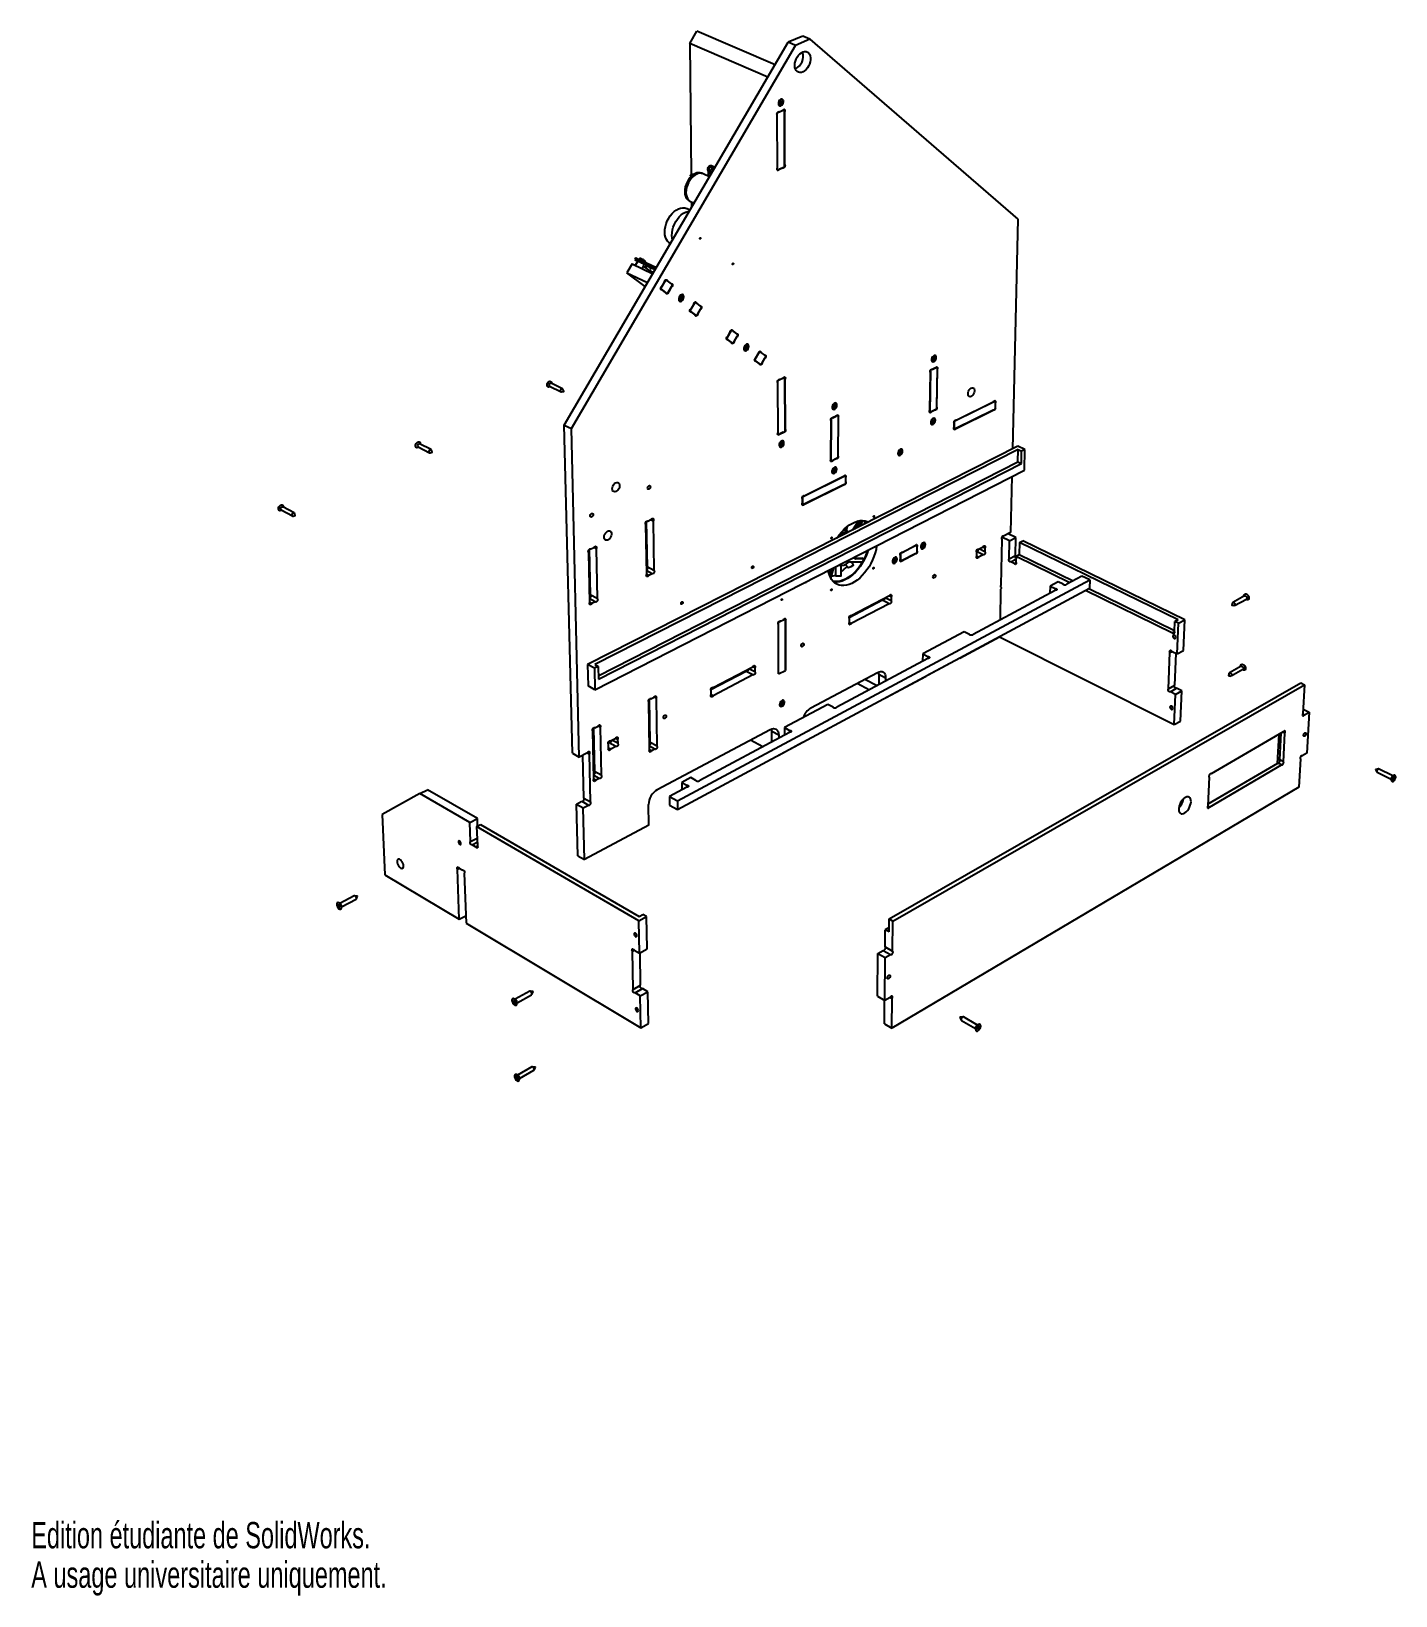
# Model space of a CAD drawing. Extents: x 0 to 188, y 0 to 216.
import ezdxf
from ezdxf.enums import TextEntityAlignment as Align

# ---------------------------------------------------------------- set-up
doc = ezdxf.new("R2010")
doc.units = 0
doc.layers.get('0').update_dxf_attribs({"linetype": 'CONTINUOUS'})

msp = doc.modelspace()

# ---------------------------------------------------------------- texts
at = {"color": 7, "linetype": 'CONTINUOUS'}
for s, width, p in [('Edition étudiante de SolidWorks.', 0.667188, (0, 5.45)), ('A usage universitaire uniquement.', 0.668182, (0, 0))]:
    msp.add_text(s, height=3.633, dxfattribs=dict(at, width=width)).set_placement(p, align=Align.BOTTOM_LEFT)

# ---------------------------------------------------------------- linework, layer by layer
at = {"color": 7, "linetype": 'CONTINUOUS'}
for p, q in [((73.6, 161.67), (104.51, 214.53)), ((74.58, 161.18), (105.51, 214.1)), ((90.93, 214.35), (91.92, 216.04)), ((90.93, 214.35), (91.13, 196.27)), ((101.69, 209.71), (90.93, 214.35)), ((102.7, 211.42), (91.92, 216.04)), ((106.52, 215.38), (104.51, 214.53)), ((105.51, 214.1), (104.51, 214.53)), ((107.52, 214.95), (105.51, 214.1)), ((107.52, 214.95), (106.52, 215.38)), ((107.52, 214.95), (136.21, 190.08)), ((103.39, 206.29), (103.37, 206.08)), ((103.37, 206.08), (103.49, 206.01)), ((103.38, 206.15), (103.45, 206.23)), ((103.54, 206.43), (103.39, 206.29)), ((103.45, 206.23), (103.47, 206.36)), ((103.45, 206.23), (103.64, 206.15)), ((103.49, 206.01), (103.64, 206.15)), ((103.53, 206.42), (103.66, 206.36)), ((103.66, 206.36), (103.54, 206.43)), ((103.64, 206.15), (103.66, 206.36)), ((104.02, 205.23), (103.96, 205.26)), ((103.02, 204.8), (104.02, 205.23)), ((103.03, 196.87), (103.02, 204.8)), ((103.03, 197.19), (103.02, 204.46)), ((103.28, 204.92), (103.22, 204.94)), ((103.28, 204.92), (103.75, 205.12)), ((104.03, 197.31), (104.02, 205.23)), ((104.02, 204.9), (104.03, 197.64)), ((93.57, 196.94), (93.46, 197)), ((93.47, 196.85), (93.73, 196.87)), ((93.57, 196.79), (93.47, 196.85)), ((93.47, 196.78), (93.47, 196.03)), ((93.57, 196.94), (93.58, 197.1)), ((93.57, 196.94), (93.7, 197)), ((93.57, 196.79), (93.77, 196.87)), ((93.77, 196.87), (93.59, 196.64)), ((93.74, 197.46), (93.62, 197.4)), ((93.69, 196.89), (93.7, 197.05)), ((93.69, 196.73), (93.82, 196.79)), ((93.82, 197.39), (93.95, 197.45)), ((94.35, 197.15), (93.82, 197.39)), ((94.4, 197.24), (93.95, 197.45)), ((103.01, 196.88), (103.03, 196.87)), ((103.03, 196.87), (104.03, 197.31)), ((103.3, 196.98), (103.29, 196.98)), ((103.77, 197.18), (103.3, 196.98)), ((103.77, 197.18), (103.75, 197.19)), ((91.04, 196.18), (91.04, 196.12)), ((91.11, 196.05), (91.1, 196.11)), ((91.1, 196.11), (91.21, 196.07)), ((91.11, 196.05), (91.16, 196.02)), ((91.14, 196.03), (91.14, 196)), ((91.45, 196.26), (91.46, 196.26)), ((92.76, 196.35), (92.58, 196.43)), ((93.65, 195.95), (92.76, 196.35)), ((90.87, 192.63), (91.05, 192.55)), ((91.05, 192.55), (91.53, 192.33)), ((91.18, 192.49), (91.18, 191.73)), ((90.96, 191.35), (90.5, 191.56)), ((136.21, 190.08), (135.49, 158.35)), ((88.25, 186.71), (88.06, 186.86)), ((92.31, 187.42), (92.4, 187.44)), ((92.4, 187.45), (92.36, 187.53)), ((82.97, 183.92), (82.26, 182.7)), ((82.97, 183.92), (85.82, 182.57)), ((83.48, 184.78), (83.34, 184.54)), ((83.34, 184.54), (86.19, 183.19)), ((83.72, 184.25), (83.34, 184.54)), ((83.74, 184.29), (83.41, 183.71)), ((83.48, 184.78), (86.33, 183.44)), ((84.27, 184.62), (84.2, 184.64)), ((84.3, 184.61), (84.38, 184.58)), ((84.35, 183.26), (84.65, 183.76)), ((84.49, 184.52), (84.38, 184.58)), ((84.51, 184.5), (84.47, 184.53)), ((96.83, 183.88), (96.92, 183.91)), ((96.92, 183.91), (96.88, 183.99)), ((82.26, 182.7), (85.11, 181.35)), ((84.79, 180.79), (82.26, 182.7)), ((85.6, 182.81), (84.56, 183.61)), ((85.53, 182.71), (85.6, 182.81)), ((85.89, 182.68), (85.6, 182.81)), ((87.62, 181.72), (86.91, 180.5)), ((87.62, 181.72), (88.55, 181.02)), ((87.82, 181.57), (88.35, 181.16)), ((86.91, 180.5), (87.83, 179.8)), ((87.1, 180.35), (86.92, 180.44)), ((87.1, 180.82), (87.43, 181.4)), ((87.64, 179.94), (87.1, 180.35)), ((87.83, 179.8), (87.64, 179.88)), ((88.55, 181.02), (87.83, 179.8)), ((88.36, 180.69), (88.02, 180.12)), ((89.65, 179.33), (89.59, 179.12)), ((89.81, 179.43), (89.65, 179.33)), ((89.67, 179.19), (89.72, 179.37)), ((89.75, 179.39), (89.91, 179.32)), ((89.91, 179.32), (89.81, 179.43)), ((89.59, 179.12), (89.69, 179)), ((89.6, 179.15), (89.67, 179.19)), ((89.67, 179.19), (89.85, 179.1)), ((89.69, 179), (89.85, 179.1)), ((89.85, 179.1), (89.91, 179.32)), ((91.66, 178.64), (90.95, 177.43)), ((90.95, 177.43), (91.86, 176.74)), ((91.14, 177.28), (90.95, 177.37)), ((91.14, 177.75), (91.47, 178.32)), ((91.66, 176.88), (91.14, 177.28)), ((91.66, 178.64), (92.56, 177.95)), ((91.85, 178.49), (92.37, 178.09)), ((92.56, 177.95), (91.86, 176.74)), ((92.38, 177.63), (92.04, 177.06)), ((91.86, 176.74), (91.67, 176.83)), ((96.69, 174.8), (95.99, 173.59)), ((95.99, 173.59), (96.88, 172.92)), ((96.18, 173.45), (96, 173.54)), ((96.18, 173.91), (96.51, 174.48)), ((96.69, 173.06), (96.18, 173.45)), ((96.69, 174.8), (97.58, 174.12)), ((96.88, 172.92), (96.7, 173.01)), ((96.88, 174.65), (97.39, 174.26)), ((97.58, 174.12), (96.88, 172.92)), ((97.4, 173.8), (97.07, 173.24)), ((98.64, 172.48), (98.58, 172.27)), ((98.58, 172.27), (98.68, 172.16)), ((98.59, 172.31), (98.65, 172.35)), ((98.79, 172.58), (98.64, 172.48)), ((98.65, 172.35), (98.7, 172.52)), ((98.65, 172.35), (98.83, 172.26)), ((98.68, 172.16), (98.83, 172.26)), ((98.74, 172.54), (98.89, 172.47)), ((98.89, 172.47), (98.79, 172.58)), ((98.83, 172.26), (98.89, 172.47)), ((100.58, 171.83), (99.88, 170.64)), ((100.07, 170.95), (100.39, 171.51)), ((100.58, 171.83), (101.45, 171.16)), ((100.76, 171.69), (101.27, 171.3)), ((101.45, 171.16), (100.76, 169.97)), ((101.27, 170.85), (100.94, 170.29)), ((124.55, 170.95), (124.5, 170.75)), ((124.5, 170.75), (124.58, 170.65)), ((124.51, 170.8), (124.55, 170.82)), ((124.7, 171.04), (124.55, 170.95)), ((124.55, 170.82), (124.59, 170.97)), ((124.55, 170.82), (124.73, 170.74)), ((124.58, 170.65), (124.73, 170.74)), ((124.64, 171.01), (124.79, 170.94)), ((124.79, 170.94), (124.7, 171.04)), ((124.73, 170.74), (124.79, 170.94)), ((99.88, 170.64), (100.76, 169.97)), ((100.07, 170.5), (99.89, 170.58)), ((100.57, 170.11), (100.07, 170.5)), ((100.76, 169.97), (100.58, 170.06)), ((124.16, 169.23), (124.08, 163.39)), ((124.08, 163.7), (124.16, 168.92)), ((125.08, 169.68), (124.16, 169.23)), ((124.36, 169.37), (124.4, 169.35)), ((124.4, 169.35), (124.84, 169.56)), ((125.08, 169.68), (125, 163.85)), ((125.08, 169.37), (125, 164.16)), ((125.04, 169.7), (125.08, 169.68)), ((71.57, 167.04), (73.15, 166.25)), ((73.36, 166.66), (71.78, 167.45)), ((73.52, 166.33), (73.41, 166.6)), ((103.1, 167.83), (104.08, 168.29)), ((103.12, 160.32), (103.1, 167.83)), ((103.12, 160.64), (103.1, 167.51)), ((103.36, 167.95), (103.32, 167.97)), ((103.36, 167.95), (103.82, 168.17)), ((104.08, 168.29), (104.04, 168.31)), ((104.09, 160.79), (104.08, 168.29)), ((104.08, 167.97), (104.09, 161.11)), ((73.23, 166.24), (73.51, 166.32)), ((110.84, 164.37), (110.78, 164.17)), ((110.79, 164.21), (110.84, 164.24)), ((110.99, 164.47), (110.84, 164.37)), ((110.84, 164.24), (110.89, 164.4)), ((110.84, 164.24), (111.02, 164.16)), ((110.93, 164.43), (111.08, 164.36)), ((111.08, 164.36), (110.99, 164.47)), ((111.02, 164.16), (111.08, 164.36)), ((127.46, 162.2), (133.1, 165.01)), ((127.7, 162.32), (132.87, 164.89)), ((133.1, 165.01), (133.06, 165.02)), ((133.1, 165.01), (133.08, 163.86)), ((133.1, 164.7), (133.09, 164.16)), ((110.45, 162.55), (110.43, 156.65)), ((110.43, 156.96), (110.45, 162.23)), ((111.4, 163.01), (110.45, 162.55)), ((110.67, 162.69), (110.7, 162.67)), ((110.7, 162.67), (111.15, 162.89)), ((110.78, 164.17), (110.87, 164.06)), ((110.87, 164.06), (111.02, 164.16)), ((111.37, 163.03), (111.4, 163.01)), ((111.4, 163.01), (111.38, 157.12)), ((111.4, 162.7), (111.38, 157.43)), ((125, 163.85), (124.08, 163.39)), ((124.75, 163.73), (124.32, 163.51)), ((124.43, 162.27), (124.37, 162.08)), ((124.37, 162.08), (124.46, 161.97)), ((124.39, 162.13), (124.42, 162.15)), ((124.42, 162.15), (124.47, 162.3)), ((124.42, 162.15), (124.6, 162.07)), ((124.58, 162.37), (124.43, 162.27)), ((124.46, 161.97), (124.6, 162.07)), ((124.52, 162.33), (124.66, 162.27)), ((124.66, 162.27), (124.58, 162.37)), ((124.6, 162.07), (124.66, 162.27)), ((127.44, 161.05), (133.08, 163.86)), ((127.46, 162.2), (127.44, 161.05)), ((127.7, 162.32), (127.67, 162.34)), ((132.84, 163.74), (127.68, 161.17)), ((73.6, 161.67), (74.58, 161.18)), ((74.74, 116.34), (73.6, 161.67)), ((75.68, 115.81), (74.58, 161.18)), ((103.12, 160.32), (104.09, 160.79)), ((103.83, 160.67), (103.37, 160.45)), ((127.45, 161.35), (127.46, 161.89)), ((53.41, 158.67), (54.99, 157.85)), ((55.2, 158.27), (53.63, 159.09)), ((55.07, 157.85), (55.36, 157.92)), ((55.36, 157.93), (55.26, 158.2)), ((136.25, 158.73), (76.81, 128.6)), ((136.29, 158.28), (77.8, 128.6)), ((103.48, 159.11), (103.46, 158.91)), ((103.46, 158.92), (103.58, 158.86)), ((103.46, 158.91), (103.58, 158.86)), ((103.47, 159.01), (103.55, 159.09)), ((103.63, 159.25), (103.48, 159.11)), ((103.55, 159.09), (103.56, 159.18)), ((103.55, 159.09), (103.73, 159)), ((103.58, 158.86), (103.73, 159)), ((103.75, 159.2), (103.63, 159.25)), ((103.73, 159), (103.75, 159.2)), ((119.89, 157.97), (119.87, 157.78)), ((119.87, 157.78), (119.98, 157.72)), ((119.87, 157.78), (119.98, 157.72)), ((119.88, 157.88), (119.94, 157.94)), ((120.03, 158.11), (119.89, 157.97)), ((119.94, 157.94), (119.95, 158.03)), ((119.94, 157.94), (120.12, 157.86)), ((119.98, 157.72), (120.12, 157.86)), ((120.14, 158.05), (120.03, 158.11)), ((120.12, 157.86), (120.14, 158.05)), ((137.21, 158.28), (136.25, 158.73)), ((136.25, 156.58), (136.29, 158.28)), ((136.29, 158.28), (136.76, 158.06)), ((136.72, 156.36), (136.76, 158.06)), ((137.21, 158.28), (136.76, 158.06)), ((137.14, 155.45), (137.21, 158.28)), ((78.3, 127.05), (136.25, 156.58)), ((78.31, 126.56), (136.72, 156.36)), ((111.38, 157.12), (110.43, 156.65)), ((111.13, 156.99), (110.68, 156.77)), ((110.96, 155.62), (110.81, 155.52)), ((110.91, 155.59), (111.05, 155.52)), ((111.05, 155.52), (110.96, 155.62)), ((136.25, 156.58), (136.72, 156.36)), ((77.83, 125.11), (137.14, 155.45)), ((106.5, 151.77), (112.43, 154.72)), ((106.5, 150.6), (112.42, 153.55)), ((106.75, 151.9), (112.18, 154.6)), ((112.17, 153.43), (106.75, 150.72)), ((110.81, 155.52), (110.75, 155.32)), ((110.75, 155.32), (110.84, 155.22)), ((110.76, 155.38), (110.81, 155.4)), ((110.81, 155.4), (110.85, 155.55)), ((110.81, 155.4), (110.99, 155.32)), ((110.84, 155.22), (110.99, 155.32)), ((110.99, 155.32), (111.05, 155.52)), ((112.43, 154.72), (112.39, 154.73)), ((112.43, 154.72), (112.42, 153.55)), ((112.42, 154.41), (112.42, 153.86)), ((135.41, 154.56), (135.23, 146.82)), ((106.5, 151.77), (106.5, 150.6)), ((106.5, 150.91), (106.5, 151.46)), ((106.75, 151.9), (106.72, 151.91)), ((34.5, 149.96), (36.07, 149.11)), ((36.3, 149.53), (34.73, 150.38)), ((36.16, 149.1), (36.44, 149.17)), ((36.45, 149.18), (36.35, 149.45)), ((84.99, 141.09), (84.87, 147.94)), ((84.93, 148.34), (85.04, 142.08)), ((85.14, 148.39), (85.11, 148.41)), ((85.14, 148.39), (85.57, 148.61)), ((85.88, 148.39), (85.52, 148.58)), ((85.88, 148.39), (85.99, 141.59)), ((112.48, 147.48), (112.37, 146.97)), ((112.59, 147.04), (112.73, 147.69)), ((112.9, 146.89), (112.59, 147.04)), ((114.23, 148.43), (113.42, 147.16)), ((113.73, 147.31), (114.22, 148.08)), ((114.32, 148.44), (114.04, 147.47)), ((114.53, 148.47), (114.28, 147.59)), ((114.6, 147.75), (114.8, 148.48)), ((77.29, 144.55), (77.73, 144.77)), ((111.42, 146.14), (111.31, 146.14)), ((111.6, 146.23), (111.37, 146.23)), ((120.02, 143.96), (122.3, 145.13)), ((120.27, 144.08), (122.06, 145.01)), ((122.3, 145.13), (122.28, 145.15)), ((122.3, 145.13), (122.29, 144)), ((122.3, 144.83), (122.29, 144.3)), ((123.06, 145.1), (123.01, 144.91)), ((123.01, 144.91), (123.09, 144.81)), ((123.02, 144.97), (123.06, 144.99)), ((123.21, 145.2), (123.06, 145.1)), ((123.06, 144.99), (123.1, 145.12)), ((123.06, 144.99), (123.23, 144.91)), ((123.09, 144.81), (123.23, 144.91)), ((123.16, 145.17), (123.29, 145.1)), ((123.29, 145.1), (123.21, 145.2)), ((123.23, 144.91), (123.29, 145.1)), ((130.81, 144.52), (131.45, 144.85)), ((131.68, 144.68), (131.39, 144.82)), ((134.01, 145.9), (133.88, 139.57)), ((135.08, 145.68), (134.02, 146.19)), ((134.22, 146.33), (134.25, 146.31)), ((135.23, 146.82), (134.25, 146.31)), ((135.96, 146.14), (134.9, 146.65)), ((135.02, 143.19), (135.08, 145.68)), ((135.08, 145.68), (135.96, 146.14)), ((135.9, 143.65), (135.96, 146.14)), ((136.46, 145.45), (136.42, 143.78)), ((136.46, 145.45), (136.9, 145.68)), ((158.36, 134.78), (136.46, 145.45)), ((159.3, 134.78), (136.9, 145.68)), ((77.14, 137.18), (76.98, 144.03)), ((77.06, 144.51), (77.2, 138.2)), ((77.29, 144.55), (77.26, 144.57)), ((78.01, 144.58), (77.69, 144.75)), ((78.01, 144.58), (78.16, 137.69)), ((113.02, 142.76), (114.8, 142.79)), ((113.55, 142.32), (113.23, 142.77)), ((114.84, 143.27), (113.66, 143.25)), ((115.01, 143.18), (113.82, 143.16)), ((114.84, 143.27), (115.01, 143.18)), ((119.14, 143.08), (119.09, 142.89)), ((119.09, 142.89), (119.17, 142.79)), ((119.11, 142.95), (119.14, 142.98)), ((119.29, 143.18), (119.14, 143.08)), ((119.14, 142.98), (119.18, 143.11)), ((119.14, 142.98), (119.32, 142.89)), ((119.17, 142.79), (119.32, 142.89)), ((119.24, 143.15), (119.37, 143.08)), ((119.37, 143.08), (119.29, 143.18)), ((119.32, 142.89), (119.37, 143.08)), ((120.01, 142.82), (122.29, 144)), ((120.02, 143.96), (120.01, 142.82)), ((120.01, 143.12), (120.02, 143.66)), ((120.27, 144.08), (120.24, 144.1)), ((122.05, 143.88), (120.25, 142.95)), ((131.43, 143.74), (130.53, 144.18)), ((130.79, 143.41), (130.54, 143.53)), ((130.56, 143.58), (130.57, 144.1)), ((130.81, 144.52), (130.78, 144.54)), ((131.43, 143.74), (130.79, 143.41)), ((131.67, 144.16), (130.87, 144.55)), ((131.68, 144.68), (131.67, 144.16)), ((135.02, 143.19), (135.9, 143.65)), ((135.27, 142.78), (135.97, 143.15)), ((135.71, 142.56), (135.27, 142.78)), ((135.71, 142.56), (135.98, 142.7)), ((135.98, 143.55), (135.96, 142.73)), ((135.98, 143.55), (136.42, 143.78)), ((135.98, 143.55), (143.41, 139.91)), ((136.42, 143.78), (143.85, 140.14)), ((85.26, 140.9), (84.97, 141.06)), ((85.73, 141.14), (84.98, 141.53)), ((85.99, 141.59), (85.04, 142.08)), ((85.73, 141.14), (85.26, 140.9)), ((110.31, 141.73), (110.15, 141.18)), ((110.55, 141.85), (110.26, 140.84)), ((110.43, 140.48), (110.84, 141.95)), ((110.84, 141.95), (110.87, 142.01)), ((111.04, 142.1), (111.04, 140.87)), ((111.82, 140.84), (111.83, 142.28)), ((112.45, 142.44), (112.77, 141.98)), ((145.08, 140.8), (142.98, 139.68)), ((146.17, 140.27), (145.08, 140.8)), ((89.22, 109.76), (146.17, 140.27)), ((89.24, 108.59), (146.13, 139.15)), ((141.4, 138.83), (130.05, 132.76)), ((133.86, 138.98), (133.77, 134.75)), ((140.68, 139.43), (140.65, 138.43)), ((141.78, 140.02), (140.68, 139.43)), ((140.68, 139.43), (141.38, 139.09)), ((141.38, 139.09), (141.38, 138.82)), ((142.49, 139.68), (141.78, 140.02)), ((142.98, 139.68), (142.98, 139.66)), ((145.58, 138.85), (157.6, 132.96)), ((146.02, 139.09), (157.87, 133.29)), ((146.17, 140.27), (146.13, 139.15)), ((77.42, 137), (77.12, 137.16)), ((77.89, 137.24), (77.13, 137.65)), ((78.16, 137.69), (77.2, 138.2)), ((77.89, 137.24), (77.42, 137)), ((117.54, 137.46), (112.93, 135.06)), ((118.48, 136.98), (113.22, 134.24)), ((113.23, 135.37), (118.49, 138.11)), ((118.48, 136.98), (117.54, 137.46)), ((118.72, 137.41), (117.92, 137.81)), ((118.73, 137.93), (118.44, 138.08)), ((118.73, 137.93), (118.72, 137.41)), ((165.86, 137.1), (165.76, 136.81)), ((165.77, 136.8), (166.07, 136.73)), ((167.55, 138.07), (165.92, 137.17)), ((166.16, 136.74), (167.79, 137.64)), ((103.18, 134.42), (104.13, 134.91)), ((103.19, 127.29), (103.18, 134.42)), ((103.19, 127.29), (103.18, 134.12)), ((103.45, 134.56), (103.42, 134.58)), ((103.45, 134.56), (103.87, 134.78)), ((104.13, 134.91), (104.11, 134.92)), ((104.14, 127.79), (104.13, 134.91)), ((104.13, 134.61), (104.14, 127.79)), ((113.22, 134.24), (112.96, 134.37)), ((112.98, 134.41), (112.98, 134.94)), ((113.23, 135.37), (113.21, 135.38)), ((157.87, 133.14), (157.92, 134.53)), ((158.36, 134.78), (157.92, 134.53)), ((158.42, 134.29), (157.92, 134.53)), ((158.24, 130.06), (158.42, 134.29)), ((158.42, 134.29), (159.3, 134.78)), ((159.12, 130.54), (159.3, 134.78)), ((128.84, 133.12), (123.09, 130.06)), ((128.24, 129.49), (133.72, 132.44)), ((129.55, 132.76), (128.84, 133.12)), ((130.05, 132.76), (130.05, 132.75)), ((133.72, 132.48), (133.72, 132.44)), ((133.72, 132.44), (157.84, 120.29)), ((157.87, 133.12), (157.6, 132.96)), ((123.09, 130.06), (123.08, 129.04)), ((123.09, 130.06), (123.8, 129.69)), ((123.8, 129.69), (123.8, 129.42)), ((157.04, 125.24), (157.24, 130.25)), ((157.24, 130.25), (157.53, 130.41)), ((157.52, 130.41), (158.24, 130.06)), ((157.91, 125.73), (158.09, 130.13)), ((158.24, 130.06), (159.12, 130.54)), ((77.76, 128.08), (76.81, 128.6)), ((76.81, 128.6), (76.88, 125.63)), ((78.27, 128.34), (77.76, 128.08)), ((77.76, 128.08), (77.83, 125.11)), ((77.8, 128.6), (78.27, 128.34)), ((78.27, 128.34), (78.31, 126.56)), ((98.71, 127.65), (93.83, 125.11)), ((94.14, 125.43), (99.64, 128.29)), ((99.65, 127.15), (98.71, 127.65)), ((99.9, 127.58), (99.1, 128.01)), ((99.9, 128.12), (99.61, 128.27)), ((99.9, 128.12), (99.9, 127.58)), ((103.19, 127.29), (104.14, 127.79)), ((107.65, 122.61), (116.86, 127.51)), ((123.81, 129.43), (111.23, 122.71)), ((128.24, 129.49), (123.57, 126.99)), ((128.24, 129.54), (128.24, 129.49)), ((167.08, 128.35), (165.46, 127.43)), ((165.7, 127.01), (167.32, 127.93)), ((77.83, 125.11), (76.88, 125.63)), ((94.14, 125.43), (94.13, 125.43)), ((99.65, 127.15), (94.15, 124.28)), ((114.04, 126.01), (115.75, 125.12)), ((115.09, 126.57), (116.79, 125.68)), ((117.05, 127.21), (117.04, 125.81)), ((117.98, 126.73), (117.05, 127.21)), ((117.95, 123.97), (123.57, 126.99)), ((117.98, 126.73), (117.98, 126.31)), ((118.47, 93.46), (175.29, 126.06)), ((118.99, 93.17), (175.81, 125.81)), ((123.57, 127.03), (123.57, 126.99)), ((157.04, 125.24), (157.91, 125.73)), ((165.41, 127.37), (165.31, 127.08)), ((165.31, 127.06), (165.61, 127)), ((175.29, 126.06), (175.81, 125.81)), ((175.81, 125.81), (175.59, 121.83)), ((85.39, 116.82), (85.28, 123.42)), ((85.34, 123.81), (85.43, 117.85)), ((85.54, 123.86), (85.52, 123.87)), ((85.54, 123.86), (86, 124.1)), ((86.27, 123.93), (85.98, 124.09)), ((86.27, 123.93), (86.37, 117.34)), ((94.15, 124.28), (93.88, 124.43)), ((93.89, 124.45), (93.89, 124.99)), ((103.55, 123.27), (103.54, 123.08)), ((103.69, 123.41), (103.55, 123.27)), ((103.55, 123.2), (103.62, 123.27)), ((103.62, 123.27), (103.62, 123.34)), ((103.62, 123.27), (103.79, 123.18)), ((103.65, 123.03), (103.79, 123.18)), ((103.81, 123.36), (103.69, 123.41)), ((103.79, 123.18), (103.81, 123.36)), ((117.91, 123.99), (117.95, 123.97)), ((117.95, 124.01), (117.95, 123.97)), ((157.29, 124.82), (158.16, 125.31)), ((158.01, 124.46), (157.29, 124.82)), ((157.84, 120.29), (158.01, 124.46)), ((158.01, 124.46), (158.88, 124.95)), ((158.88, 124.95), (158.16, 125.31)), ((158.71, 120.79), (158.88, 124.95)), ((103.54, 123.1), (103.65, 123.03)), ((103.54, 123.08), (103.65, 123.03)), ((110.01, 123.08), (104, 119.88)), ((110.72, 122.71), (110.01, 123.08)), ((175.56, 121.78), (175.8, 121.66)), ((175.62, 122.43), (176.44, 122.03)), ((175.8, 121.66), (176.44, 122.03)), ((176.44, 122.03), (176.13, 116.37)), ((77.69, 112.78), (77.54, 119.41)), ((77.62, 119.82), (77.76, 113.83)), ((77.8, 119.86), (77.79, 119.87)), ((77.8, 119.86), (78.27, 120.1)), ((78.55, 119.93), (78.26, 120.09)), ((78.55, 119.93), (78.69, 113.31)), ((86.43, 111.32), (102.03, 119.62)), ((104.71, 119.22), (92.3, 112.59)), ((102.28, 117.93), (102.28, 119.35)), ((103.21, 118.84), (102.28, 119.35)), ((103.21, 118.84), (103.21, 118.42)), ((104, 119.88), (104.71, 119.5)), ((104, 119.88), (104, 118.84)), ((104.71, 119.5), (104.71, 119.22)), ((157.84, 120.29), (158.71, 120.79)), ((172.89, 119.28), (162.91, 113.49)), ((172.26, 118.91), (172.05, 114.94)), ((172.39, 115.43), (172.58, 119.1)), ((173.11, 119.11), (172.84, 119.25)), ((172.9, 115.17), (173.11, 119.11)), ((79.79, 117.79), (79.67, 117.73)), ((79.73, 117.06), (79.72, 117.61)), ((80.01, 116.89), (79.73, 117.05)), ((80.72, 117.27), (79.79, 117.79)), ((79.98, 118.05), (79.97, 118.06)), ((79.98, 118.05), (80.7, 118.43)), ((80.72, 117.27), (80.01, 116.89)), ((80.98, 117.71), (80.18, 118.16)), ((80.97, 118.26), (80.68, 118.42)), ((80.97, 118.26), (80.98, 117.71)), ((86.12, 116.9), (85.38, 117.3)), ((85.65, 116.66), (85.38, 116.81)), ((86.37, 117.34), (85.43, 117.85)), ((86.12, 116.9), (85.65, 116.66)), ((99.31, 118.17), (101.01, 117.25)), ((106.49, 117.81), (103.22, 116.05)), ((106.49, 117.81), (106.49, 117.85)), ((74.74, 116.34), (75.68, 115.81)), ((76.8, 116.39), (75.68, 115.81)), ((76.29, 110.15), (76.15, 116.06)), ((76.78, 116.39), (77.07, 116.23)), ((77.23, 109.62), (77.07, 116.23)), ((103.22, 116.05), (103.18, 116.08)), ((103.22, 116.1), (103.22, 116.05)), ((162.49, 109.35), (172.14, 114.99)), ((162.7, 108.91), (172.65, 114.74)), ((172.65, 114.74), (172.14, 114.99)), ((172.9, 115.17), (172.39, 115.43)), ((175.24, 115.56), (175.02, 111.64)), ((175.46, 116), (175.49, 115.99)), ((176.13, 116.37), (175.49, 115.99)), ((78.44, 112.86), (77.68, 113.28)), ((77.97, 112.61), (77.69, 112.77)), ((78.69, 113.31), (77.76, 113.83)), ((78.44, 112.86), (77.97, 112.61)), ((91.07, 112.98), (89.82, 112.32)), ((91.78, 112.59), (91.07, 112.98)), ((91.78, 112.59), (91.78, 112.59)), ((162.66, 113.04), (162.48, 109.07)), ((162.91, 113.49), (162.89, 113.5)), ((185.61, 114.1), (185.79, 113.75)), ((186.01, 114.17), (185.62, 114.11)), ((185.83, 113.71), (187.78, 112.74)), ((188.01, 113.2), (186.05, 114.17)), ((187.77, 112.81), (187.8, 112.59)), ((188.14, 113.28), (187.95, 113.17)), ((188.03, 112.96), (187.97, 112.76)), ((187.97, 112.76), (188.04, 112.67)), ((188, 112.86), (188.18, 112.78)), ((188.17, 113.07), (188.03, 112.96)), ((188.04, 112.67), (188.18, 112.78)), ((188.12, 113.03), (188.24, 112.97)), ((188.24, 112.97), (188.17, 113.07)), ((188.18, 112.78), (188.24, 112.97)), ((53.67, 110.76), (48.44, 107.88)), ((53.67, 110.76), (54.71, 111.3)), ((60.55, 106.77), (53.67, 110.76)), ((61.6, 107.31), (54.71, 111.3)), ((90.52, 111.64), (88.13, 110.36)), ((88.13, 110.36), (88.15, 109.19)), ((88.13, 110.36), (89.22, 109.76)), ((89.82, 112.32), (90.53, 111.92)), ((89.82, 112.32), (89.84, 111.27)), ((90.53, 111.92), (90.53, 111.64)), ((175.02, 111.64), (118.83, 78.38)), ((75.3, 109.32), (76.03, 109.7)), ((75.3, 109.32), (76.23, 108.79)), ((75.47, 102.18), (75.3, 109.32)), ((76.03, 109.7), (76.97, 109.18)), ((76.23, 108.79), (76.97, 109.18)), ((76.4, 101.65), (76.23, 108.79)), ((76.29, 110.15), (77.23, 109.62)), ((85.28, 106.42), (85.23, 109.25)), ((88.15, 109.19), (89.24, 108.59)), ((89.22, 109.76), (89.24, 108.59)), ((162.7, 108.91), (162.46, 109.03)), ((48.44, 107.88), (48.83, 99.57)), ((60.55, 106.77), (61.6, 107.31)), ((60.65, 104.15), (60.55, 106.77)), ((61.5, 106.22), (62.03, 106.49)), ((61.5, 106.22), (61.6, 103.59)), ((83.91, 93.21), (61.5, 106.22)), ((61.63, 106.28), (61.6, 107.31)), ((62.03, 106.49), (83.93, 93.78)), ((85.28, 106.42), (76.4, 101.65)), ((60.65, 104.15), (61.56, 104.63)), ((60.9, 103.69), (61.58, 104.05)), ((61.36, 103.42), (60.9, 103.69)), ((61.36, 103.42), (61.61, 103.56)), ((75.47, 102.18), (76.4, 101.65)), ((48.83, 99.57), (59.11, 93.41)), ((58.85, 100.32), (59.12, 100.46)), ((59.11, 93.41), (58.85, 100.32)), ((59.08, 100.48), (59.52, 100.22)), ((59.52, 100.22), (59.54, 100.23)), ((59.78, 99.77), (60.04, 92.86)), ((42.39, 95.45), (42.37, 95.28)), ((42.55, 95.38), (42.37, 95.28)), ((42.37, 95.28), (42.49, 95.09)), ((42.52, 95.42), (42.39, 95.45)), ((42.66, 95.58), (42.47, 95.68)), ((42.63, 95.17), (42.49, 95.09)), ((42.49, 95.09), (42.62, 95.07)), ((42.64, 95.23), (42.52, 95.42)), ((44.61, 96.66), (42.6, 95.61)), ((42.62, 95.07), (42.64, 95.23)), ((42.83, 94.98), (42.85, 95.2)), ((42.85, 95.14), (44.85, 96.19)), ((45.07, 96.61), (44.66, 96.67)), ((44.89, 96.23), (45.07, 96.6)), ((45.07, 96.6), (45.07, 96.6)), ((59.11, 93.41), (60, 93.89)), ((83.91, 93.21), (84.95, 93.78)), ((83.99, 88.73), (83.91, 93.21)), ((83.93, 93.78), (84.46, 94.07)), ((84.95, 93.78), (84.46, 94.07)), ((85.03, 89.31), (84.95, 93.78)), ((118.45, 91.67), (118.47, 93.46)), ((118.47, 93.46), (118.99, 93.17)), ((118.94, 89.01), (118.99, 93.17)), ((60.04, 92.86), (84.17, 78.42)), ((117.91, 89.59), (117.93, 91.96)), ((118.45, 92.26), (117.93, 91.96)), ((118.45, 91.67), (117.93, 91.96)), ((83, 89), (83.27, 89.15)), ((83.1, 83.71), (83, 89)), ((83.26, 89.16), (83.99, 88.73)), ((83.99, 88.73), (85.03, 89.31)), ((84.14, 84.3), (84.06, 88.77)), ((116.85, 82.78), (116.9, 88.7)), ((116.9, 88.7), (117.64, 89.12)), ((116.9, 88.7), (117.93, 88.11)), ((117.64, 89.12), (118.67, 88.54)), ((117.91, 89.59), (118.94, 89.01)), ((117.88, 82.19), (117.93, 88.11)), ((117.93, 88.11), (118.67, 88.54)), ((83.1, 83.71), (84.14, 84.3)), ((66.72, 82.19), (66.58, 82.18)), ((66.58, 82.18), (66.59, 81.98)), ((66.88, 82.33), (66.69, 82.43)), ((66.86, 82.01), (66.72, 82.19)), ((68.83, 83.48), (66.81, 82.36)), ((67.08, 81.88), (69.09, 82.99)), ((69.29, 83.43), (68.88, 83.49)), ((69.13, 83.04), (69.3, 83.42)), ((83.37, 83.25), (84.41, 83.83)), ((84.09, 82.82), (83.37, 83.25)), ((84.09, 82.82), (85.13, 83.4)), ((84.17, 78.42), (84.09, 82.82)), ((85.13, 83.4), (84.41, 83.83)), ((85.21, 79.01), (85.13, 83.4)), ((116.85, 82.78), (117.88, 82.19)), ((117.81, 78.97), (117.84, 82.22)), ((118.61, 82.62), (117.88, 82.19)), ((118.6, 82.62), (118.87, 82.47)), ((118.83, 78.38), (118.87, 82.47)), ((66.79, 82.1), (66.59, 81.98)), ((66.59, 81.98), (66.73, 81.81)), ((66.86, 81.88), (66.73, 81.81)), ((66.73, 81.81), (66.86, 81.82)), ((66.86, 81.82), (66.86, 82.01)), ((67.07, 81.74), (67.08, 81.96)), ((84.17, 78.42), (85.21, 79.01)), ((117.81, 78.97), (118.83, 78.38)), ((128.65, 79.93), (128.24, 79.87)), ((128.24, 79.86), (128.4, 79.49)), ((128.44, 79.44), (130.4, 78.33)), ((130.67, 78.81), (128.71, 79.92)), ((130.39, 78.41), (130.4, 78.2)), ((130.78, 78.87), (130.6, 78.77)), ((130.66, 78.53), (130.6, 78.32)), ((130.6, 78.32), (130.69, 78.23)), ((130.64, 78.45), (130.65, 78.46)), ((130.65, 78.46), (130.67, 78.54)), ((130.65, 78.46), (130.85, 78.35)), ((130.82, 78.65), (130.66, 78.53)), ((130.69, 78.23), (130.85, 78.35)), ((130.79, 78.63), (130.91, 78.56)), ((130.91, 78.56), (130.82, 78.65)), ((130.85, 78.35), (130.91, 78.56)), ((67.05, 71.72), (66.92, 71.71)), ((66.92, 71.71), (66.93, 71.52)), ((67.12, 71.63), (66.93, 71.52)), ((66.93, 71.52), (67.07, 71.35)), ((67.21, 71.86), (67.02, 71.97)), ((67.19, 71.54), (67.05, 71.72)), ((67.2, 71.42), (67.07, 71.35)), ((67.07, 71.35), (67.2, 71.36)), ((69.14, 73.02), (67.15, 71.9)), ((67.2, 71.36), (67.19, 71.54)), ((67.4, 71.27), (67.42, 71.49)), ((67.41, 71.42), (69.41, 72.55)), ((69.61, 72.98), (69.2, 73.03)), ((69.45, 72.59), (69.62, 72.97))]:
    msp.add_line(p, q, dxfattribs=at)
at = {"color": 8, "linetype": 'CONTINUOUS'}
for p, q in [((88.06, 186.86), (88.28, 186.76)), ((113.66, 143.24), (113.82, 143.16))]:
    msp.add_line(p, q, dxfattribs=at)
at = {"color": 7, "linetype": 'CONTINUOUS'}
for points in [[(105.44, 211.33), (105.46, 211.62), (105.52, 211.92), (105.63, 212.21), (105.77, 212.48), (105.95, 212.73), (106.14, 212.93), (106.35, 213.09), (106.57, 213.2), (106.79, 213.25), (106.99, 213.24), (107.18, 213.17), (107.33, 213.05), (107.46, 212.87), (107.54, 212.65), (107.59, 212.39), (107.59, 212.11), (107.54, 211.82), (107.46, 211.52), (107.33, 211.24), (107.18, 210.98), (106.99, 210.75), (106.79, 210.57), (106.57, 210.44), (106.35, 210.36), (106.14, 210.34), (105.95, 210.38), (105.77, 210.47), (105.63, 210.62), (105.53, 210.82), (105.46, 211.06), (105.44, 211.33)], [(103.86, 206.31), (103.86, 206.47), (103.8, 206.6), (103.71, 206.67), (103.59, 206.69), (103.46, 206.64), (103.34, 206.53), (103.24, 206.38), (103.18, 206.21), (103.16, 206.04), (103.19, 205.89), (103.27, 205.79), (103.38, 205.74), (103.5, 205.76), (103.63, 205.84), (103.74, 205.97), (103.82, 206.13), (103.86, 206.31)], [(103.32, 206.13), (103.34, 206.23), (103.38, 206.33), (103.44, 206.41), (103.51, 206.46), (103.59, 206.48), (103.65, 206.45), (103.69, 206.39), (103.71, 206.3), (103.69, 206.2), (103.65, 206.1), (103.59, 206.02), (103.52, 205.97), (103.44, 205.95), (103.38, 205.98), (103.34, 206.04), (103.32, 206.13)], [(103.75, 205.12), (103.81, 205.2), (103.89, 205.25), (103.96, 205.26), (104.02, 205.23), (104.06, 205.17), (104.07, 205.09), (104.06, 204.99), (104.02, 204.9)], [(103.02, 204.46), (102.98, 204.52), (102.96, 204.61), (102.98, 204.7), (103.02, 204.8), (103.08, 204.88), (103.15, 204.93), (103.22, 204.94), (103.28, 204.92)], [(93.46, 197), (93.46, 196.89), (93.47, 196.85)], [(94.1, 196.72), (94.09, 196.87), (94.03, 197.04), (93.94, 197.19), (93.82, 197.3), (93.7, 197.35), (93.58, 197.35), (93.57, 197.34)], [(93.59, 196.64), (93.57, 196.74), (93.57, 196.79)], [(94.12, 196.76), (94.12, 196.85), (94.08, 197.01), (94, 197.15), (93.9, 197.27), (93.77, 197.34), (93.66, 197.36), (93.58, 197.34)], [(93.7, 197.05), (93.61, 197.09), (93.58, 197.1)], [(93.59, 196.64), (93.67, 196.6), (93.71, 196.59)], [(93.82, 196.84), (93.73, 196.87), (93.69, 196.89)], [(93.82, 196.69), (93.73, 196.72), (93.69, 196.73)], [(93.71, 196.59), (93.69, 196.69), (93.69, 196.73)], [(93.82, 196.69), (93.82, 196.8), (93.82, 196.84)], [(103.3, 196.98), (103.24, 196.9), (103.17, 196.85), (103.09, 196.84), (103.03, 196.86), (102.99, 196.92), (102.98, 197), (102.99, 197.1), (103.03, 197.19)], [(104.03, 197.64), (104.07, 197.58), (104.09, 197.49), (104.07, 197.4), (104.03, 197.3), (103.97, 197.22), (103.9, 197.17), (103.83, 197.16), (103.77, 197.18)], [(91.71, 196.4), (91.45, 196.25), (91.2, 196.06), (90.96, 195.82), (90.75, 195.54), (90.57, 195.22), (90.42, 194.89), (90.31, 194.55), (90.25, 194.2), (90.23, 193.87), (90.26, 193.55), (90.33, 193.27), (90.44, 193.02), (90.6, 192.82), (90.78, 192.68), (90.87, 192.63)], [(91.89, 196.31), (91.63, 196.17), (91.38, 195.98), (91.14, 195.73), (90.93, 195.45), (90.75, 195.14), (90.6, 194.81), (90.49, 194.46), (90.43, 194.12), (90.41, 193.79), (90.44, 193.47), (90.51, 193.19), (90.62, 192.94), (90.78, 192.74), (90.96, 192.59), (91.05, 192.55)], [(91.89, 196.31), (91.63, 196.17), (91.38, 195.98), (91.14, 195.73), (90.93, 195.45), (90.75, 195.14), (90.6, 194.81), (90.49, 194.46), (90.43, 194.12), (90.41, 193.79), (90.44, 193.47), (90.51, 193.19), (90.62, 192.94), (90.78, 192.74), (90.96, 192.59), (91.05, 192.55)], [(91.1, 196.11), (91.05, 196.15), (91.04, 196.19), (91.06, 196.23), (91.11, 196.26), (91.19, 196.29), (91.28, 196.3), (91.38, 196.29), (91.45, 196.26)], [(91.11, 196.05), (91.05, 196.08), (91.04, 196.12)], [(91.22, 196.21), (91.2, 196.2), (91.19, 196.19), (91.2, 196.17), (91.22, 196.16), (91.24, 196.15), (91.28, 196.15), (91.31, 196.15), (91.34, 196.16), (91.36, 196.17), (91.37, 196.19), (91.36, 196.2), (91.34, 196.21), (91.31, 196.22), (91.28, 196.23), (91.25, 196.22), (91.22, 196.21)], [(88.06, 186.86), (87.86, 187.06), (87.7, 187.3), (87.58, 187.6), (87.5, 187.93), (87.48, 188.29), (87.49, 188.67), (87.56, 189.07), (87.67, 189.46), (87.82, 189.85), (88.02, 190.22), (88.24, 190.57), (88.5, 190.88), (88.77, 191.14), (89.07, 191.36), (89.37, 191.52), (89.67, 191.62), (89.96, 191.67), (90.24, 191.65), (90.5, 191.57), (90.5, 191.56)], [(88.54, 187.21), (88.49, 187.47), (88.46, 187.83), (88.48, 188.21), (88.54, 188.61), (88.66, 189.01), (88.81, 189.39), (89, 189.77), (89.23, 190.11), (89.48, 190.42), (89.76, 190.69), (90.05, 190.91), (90.35, 191.07), (90.65, 191.17), (90.88, 191.21)], [(92.31, 187.43), (92.31, 187.46), (92.33, 187.49), (92.35, 187.52), (92.37, 187.54), (92.39, 187.54), (92.42, 187.53), (92.43, 187.51), (92.43, 187.49), (92.43, 187.45), (92.42, 187.42), (92.4, 187.39), (92.37, 187.38), (92.35, 187.37), (92.33, 187.38), (92.31, 187.4), (92.31, 187.43)], [(92.4, 187.44), (92.4, 187.44), (92.4, 187.44), (92.4, 187.45), (92.4, 187.45), (92.4, 187.45), (92.4, 187.45), (92.4, 187.45), (92.4, 187.45), (92.4, 187.45), (92.39, 187.45), (92.39, 187.45), (92.39, 187.44), (92.39, 187.44), (92.39, 187.44), (92.4, 187.44), (92.4, 187.44)], [(83.96, 184.59), (83.94, 184.57), (83.94, 184.56)], [(84.2, 184.64), (84.13, 184.66), (84.03, 184.65), (83.98, 184.63), (83.95, 184.6)], [(83.95, 184.6), (83.96, 184.6), (84, 184.59)], [(84.27, 184.62), (84.28, 184.62), (84.3, 184.61)], [(84.51, 184.5), (84.61, 184.44), (84.64, 184.41)], [(84.64, 184.41), (84.6, 184.45), (84.58, 184.45)], [(96.83, 183.89), (96.83, 183.92), (96.85, 183.95), (96.87, 183.98), (96.89, 184), (96.91, 184), (96.93, 183.99), (96.95, 183.97), (96.95, 183.95), (96.95, 183.91), (96.94, 183.88), (96.92, 183.86), (96.89, 183.84), (96.87, 183.84), (96.85, 183.84), (96.83, 183.86), (96.83, 183.89)], [(96.92, 183.91), (96.92, 183.91), (96.92, 183.91), (96.92, 183.91), (96.92, 183.91), (96.92, 183.91), (96.92, 183.91), (96.92, 183.91), (96.92, 183.91), (96.92, 183.91), (96.91, 183.91), (96.91, 183.91), (96.91, 183.91), (96.91, 183.91), (96.91, 183.91), (96.92, 183.91), (96.92, 183.91)], [(83.07, 182.22), (83.1, 182.21), (83.13, 182.19), (83.16, 182.18), (83.18, 182.16), (83.19, 182.15), (83.2, 182.14), (83.19, 182.15), (83.17, 182.15), (83.14, 182.17), (83.11, 182.18), (83.08, 182.2), (83.06, 182.22), (83.05, 182.23), (83.04, 182.23), (83.05, 182.23), (83.07, 182.22)], [(84.88, 183.59), (84.9, 183.58), (84.92, 183.57), (84.95, 183.55), (84.96, 183.54), (84.97, 183.53), (84.98, 183.53), (84.97, 183.53), (84.95, 183.54), (84.93, 183.55), (84.91, 183.56), (84.88, 183.58), (84.87, 183.59), (84.86, 183.6), (84.86, 183.6), (84.86, 183.6), (84.88, 183.59)], [(85.13, 183.61), (85.15, 183.6), (85.18, 183.58), (85.21, 183.57), (85.23, 183.55), (85.25, 183.54), (85.25, 183.53), (85.24, 183.53), (85.22, 183.54), (85.19, 183.56), (85.16, 183.57), (85.13, 183.59), (85.11, 183.61), (85.1, 183.62), (85.1, 183.62), (85.11, 183.62), (85.13, 183.61)], [(85.41, 183.05), (85.43, 183.04), (85.45, 183.03), (85.47, 183.01), (85.49, 183), (85.5, 182.99), (85.5, 182.99), (85.49, 182.99), (85.48, 182.99), (85.46, 183), (85.43, 183.02), (85.41, 183.03), (85.39, 183.04), (85.38, 183.05), (85.38, 183.06), (85.39, 183.06), (85.41, 183.05)], [(85.43, 183.39), (85.46, 183.37), (85.5, 183.35), (85.53, 183.33), (85.56, 183.31), (85.57, 183.3), (85.58, 183.29), (85.56, 183.29), (85.54, 183.3), (85.51, 183.32), (85.47, 183.34), (85.44, 183.36), (85.41, 183.38), (85.4, 183.39), (85.39, 183.4), (85.41, 183.4), (85.43, 183.39)], [(85.67, 182.85), (85.69, 182.84), (85.72, 182.82), (85.74, 182.81), (85.76, 182.8), (85.77, 182.79), (85.77, 182.78), (85.76, 182.78), (85.75, 182.79), (85.72, 182.8), (85.7, 182.81), (85.68, 182.83), (85.66, 182.84), (85.65, 182.85), (85.65, 182.85), (85.66, 182.85), (85.67, 182.85)], [(85.76, 183.31), (85.79, 183.3), (85.82, 183.28), (85.85, 183.27), (85.87, 183.25), (85.88, 183.24), (85.88, 183.23), (85.88, 183.24), (85.86, 183.24), (85.83, 183.26), (85.8, 183.27), (85.77, 183.29), (85.75, 183.31), (85.73, 183.32), (85.73, 183.32), (85.74, 183.32), (85.76, 183.31)], [(85.95, 182.77), (85.94, 182.77), (85.92, 182.79), (85.9, 182.8), (85.88, 182.81), (85.87, 182.82), (85.87, 182.83), (85.88, 182.83), (85.89, 182.82)], [(86.1, 183.04), (86.08, 183.05), (86.05, 183.07), (86.02, 183.09), (86.01, 183.1), (86.01, 183.11), (86.02, 183.11), (86.04, 183.1)], [(87.43, 181.4), (87.45, 181.49), (87.49, 181.59), (87.55, 181.67), (87.62, 181.72), (87.7, 181.73), (87.76, 181.71), (87.8, 181.65), (87.82, 181.57)], [(87.1, 180.35), (87.03, 180.33), (86.97, 180.36), (86.92, 180.41), (86.91, 180.5), (86.92, 180.59), (86.96, 180.69), (87.02, 180.77), (87.1, 180.82)], [(88.02, 180.12), (88.01, 180.02), (87.97, 179.93), (87.91, 179.85), (87.83, 179.8), (87.76, 179.78), (87.7, 179.8), (87.65, 179.86), (87.64, 179.94)], [(88.35, 181.16), (88.42, 181.18), (88.49, 181.16), (88.53, 181.1), (88.55, 181.02), (88.53, 180.92), (88.49, 180.82), (88.43, 180.74), (88.36, 180.69)], [(90.08, 179.2), (90.11, 179.37), (90.08, 179.52), (90.02, 179.63), (89.91, 179.68), (89.79, 179.67), (89.66, 179.6), (89.54, 179.48), (89.45, 179.32), (89.4, 179.15), (89.4, 178.98), (89.44, 178.85), (89.53, 178.77), (89.65, 178.75), (89.78, 178.79), (89.91, 178.89), (90.01, 179.03), (90.08, 179.2)], [(89.55, 179.13), (89.57, 179.23), (89.61, 179.32), (89.67, 179.41), (89.75, 179.46), (89.82, 179.48), (89.89, 179.45), (89.93, 179.39), (89.95, 179.31), (89.93, 179.21), (89.89, 179.11), (89.83, 179.03), (89.75, 178.97), (89.68, 178.96), (89.61, 178.98), (89.57, 179.04), (89.55, 179.13)], [(91.14, 177.28), (91.07, 177.27), (91.01, 177.29), (90.96, 177.35), (90.95, 177.43), (90.96, 177.52), (91, 177.62), (91.06, 177.7), (91.14, 177.75)], [(91.47, 178.32), (91.48, 178.42), (91.52, 178.51), (91.58, 178.59), (91.66, 178.64), (91.73, 178.66), (91.79, 178.63), (91.83, 178.58), (91.85, 178.49)], [(92.37, 178.09), (92.44, 178.11), (92.51, 178.09), (92.55, 178.03), (92.56, 177.95), (92.55, 177.85), (92.51, 177.76), (92.45, 177.68), (92.38, 177.63)], [(92.04, 177.06), (92.03, 176.96), (91.99, 176.87), (91.93, 176.79), (91.86, 176.74), (91.78, 176.72), (91.72, 176.74), (91.68, 176.8), (91.66, 176.88)], [(96.18, 173.45), (96.11, 173.44), (96.05, 173.46), (96.01, 173.51), (95.99, 173.59), (96.01, 173.69), (96.05, 173.78), (96.11, 173.86), (96.18, 173.91)], [(96.51, 174.48), (96.52, 174.57), (96.56, 174.67), (96.62, 174.74), (96.69, 174.8), (96.76, 174.81), (96.82, 174.79), (96.87, 174.73), (96.88, 174.65)], [(97.07, 173.24), (97.05, 173.14), (97.01, 173.05), (96.95, 172.97), (96.88, 172.92), (96.81, 172.9), (96.75, 172.92), (96.71, 172.98), (96.69, 173.06)], [(97.39, 174.26), (97.46, 174.28), (97.52, 174.25), (97.57, 174.2), (97.58, 174.12), (97.57, 174.02), (97.53, 173.93), (97.47, 173.85), (97.4, 173.8)], [(99.06, 172.36), (99.08, 172.52), (99.06, 172.67), (99, 172.78), (98.9, 172.83), (98.77, 172.82), (98.65, 172.75), (98.53, 172.63), (98.44, 172.47), (98.4, 172.3), (98.39, 172.14), (98.44, 172.01), (98.52, 171.94), (98.63, 171.91), (98.76, 171.96), (98.88, 172.05), (98.99, 172.19), (99.06, 172.36)], [(98.54, 172.28), (98.56, 172.38), (98.6, 172.48), (98.66, 172.56), (98.73, 172.61), (98.81, 172.63), (98.87, 172.6), (98.91, 172.55), (98.93, 172.46), (98.91, 172.36), (98.87, 172.27), (98.81, 172.19), (98.74, 172.13), (98.66, 172.12), (98.6, 172.14), (98.56, 172.2), (98.54, 172.28)], [(100.07, 170.5), (100, 170.48), (99.94, 170.5), (99.9, 170.56), (99.88, 170.64), (99.9, 170.73), (99.94, 170.83), (100, 170.9), (100.07, 170.95)], [(100.39, 171.51), (100.41, 171.61), (100.45, 171.7), (100.51, 171.78), (100.58, 171.83), (100.65, 171.85), (100.71, 171.82), (100.75, 171.77), (100.76, 171.69)], [(101.27, 171.3), (101.34, 171.32), (101.4, 171.3), (101.44, 171.24), (101.45, 171.16), (101.44, 171.07), (101.4, 170.98), (101.34, 170.9), (101.27, 170.85)], [(124.94, 170.83), (124.96, 170.99), (124.95, 171.13), (124.89, 171.23), (124.8, 171.28), (124.68, 171.27), (124.57, 171.2), (124.46, 171.09), (124.37, 170.94), (124.33, 170.78), (124.32, 170.62), (124.36, 170.5), (124.44, 170.43), (124.54, 170.41), (124.66, 170.45), (124.77, 170.54), (124.87, 170.67), (124.94, 170.83)], [(124.46, 170.76), (124.48, 170.85), (124.52, 170.94), (124.58, 171.02), (124.64, 171.07), (124.71, 171.09), (124.77, 171.07), (124.81, 171.01), (124.82, 170.93), (124.8, 170.84), (124.76, 170.75), (124.71, 170.67), (124.64, 170.62), (124.57, 170.6), (124.51, 170.62), (124.47, 170.68), (124.46, 170.76)], [(100.94, 170.29), (100.93, 170.19), (100.89, 170.1), (100.83, 170.02), (100.76, 169.97), (100.69, 169.96), (100.63, 169.98), (100.59, 170.03), (100.57, 170.11)], [(124.16, 168.92), (124.12, 168.97), (124.11, 169.05), (124.12, 169.14), (124.16, 169.23), (124.22, 169.3), (124.28, 169.35), (124.35, 169.37), (124.4, 169.35)], [(124.84, 169.56), (124.89, 169.63), (124.96, 169.68), (125.03, 169.7), (125.08, 169.68), (125.12, 169.62), (125.13, 169.55), (125.12, 169.46), (125.08, 169.37)], [(71.22, 167.17), (71.24, 167.31), (71.3, 167.46), (71.39, 167.58), (71.5, 167.67), (71.62, 167.71), (71.72, 167.7), (71.8, 167.63), (71.85, 167.52), (71.85, 167.41)], [(71.65, 167), (71.64, 166.99), (71.52, 166.92), (71.41, 166.91), (71.31, 166.95), (71.25, 167.04), (71.22, 167.17)], [(71.51, 167.17), (71.52, 167.25), (71.55, 167.33), (71.61, 167.4), (71.67, 167.44), (71.73, 167.46), (71.78, 167.45)], [(73.08, 166.38), (73.1, 166.46), (73.13, 166.54), (73.18, 166.61), (73.25, 166.66), (73.31, 166.67), (73.37, 166.65), (73.41, 166.6), (73.41, 166.6)], [(103.1, 167.51), (103.06, 167.56), (103.05, 167.64), (103.06, 167.74), (103.1, 167.83), (103.16, 167.91), (103.23, 167.96), (103.3, 167.97), (103.36, 167.95)], [(103.82, 168.17), (103.88, 168.25), (103.95, 168.3), (104.02, 168.32), (104.08, 168.29), (104.11, 168.24), (104.13, 168.16), (104.11, 168.07), (104.08, 167.97)], [(129.35, 165.97), (129.38, 166.15), (129.44, 166.34), (129.53, 166.51), (129.65, 166.65), (129.78, 166.76), (129.92, 166.81), (130.04, 166.81), (130.15, 166.75), (130.22, 166.65), (130.26, 166.5), (130.25, 166.33), (130.21, 166.15), (130.13, 165.97), (130.02, 165.81), (129.9, 165.68), (129.76, 165.6), (129.63, 165.58), (129.52, 165.6), (129.43, 165.68), (129.37, 165.81), (129.35, 165.97)], [(73.51, 166.32), (73.51, 166.32), (73.51, 166.32), (73.51, 166.32), (73.51, 166.32), (73.52, 166.32), (73.52, 166.32), (73.52, 166.32), (73.52, 166.33), (73.52, 166.33), (73.52, 166.33), (73.52, 166.33), (73.51, 166.33), (73.51, 166.33), (73.51, 166.33), (73.51, 166.32), (73.51, 166.32)], [(111.24, 164.25), (111.26, 164.42), (111.24, 164.56), (111.18, 164.66), (111.09, 164.71), (110.97, 164.69), (110.85, 164.62), (110.74, 164.51), (110.65, 164.35), (110.6, 164.19), (110.6, 164.04), (110.64, 163.91), (110.72, 163.84), (110.83, 163.82), (110.95, 163.86), (111.07, 163.96), (111.17, 164.09), (111.24, 164.25)], [(110.75, 164.17), (110.76, 164.27), (110.8, 164.36), (110.86, 164.44), (110.93, 164.49), (111, 164.51), (111.06, 164.49), (111.1, 164.43), (111.11, 164.35), (111.1, 164.26), (111.06, 164.16), (111, 164.08), (110.93, 164.03), (110.86, 164.02), (110.8, 164.04), (110.76, 164.09), (110.75, 164.17)], [(132.87, 164.89), (132.92, 164.96), (132.99, 165.01), (133.05, 165.03), (133.1, 165.01), (133.14, 164.95), (133.15, 164.88), (133.13, 164.79), (133.1, 164.7)], [(110.45, 162.23), (110.41, 162.29), (110.4, 162.37), (110.41, 162.46), (110.45, 162.55), (110.51, 162.63), (110.58, 162.68), (110.64, 162.69), (110.7, 162.67)], [(111.15, 162.89), (111.21, 162.97), (111.27, 163.02), (111.34, 163.03), (111.4, 163.01), (111.44, 162.96), (111.45, 162.88), (111.44, 162.79), (111.4, 162.7)], [(124.32, 163.51), (124.27, 163.44), (124.2, 163.39), (124.13, 163.37), (124.08, 163.39), (124.04, 163.45), (124.03, 163.52), (124.04, 163.61), (124.08, 163.7)], [(124.81, 162.16), (124.84, 162.32), (124.82, 162.46), (124.76, 162.56), (124.67, 162.6), (124.56, 162.59), (124.44, 162.52), (124.33, 162.41), (124.25, 162.26), (124.2, 162.1), (124.2, 161.95), (124.24, 161.83), (124.31, 161.75), (124.42, 161.74), (124.53, 161.78), (124.65, 161.87), (124.74, 162.01), (124.81, 162.16)], [(124.34, 162.08), (124.35, 162.18), (124.39, 162.27), (124.45, 162.34), (124.52, 162.4), (124.59, 162.41), (124.64, 162.39), (124.68, 162.34), (124.69, 162.26), (124.68, 162.17), (124.64, 162.07), (124.58, 162), (124.51, 161.95), (124.45, 161.93), (124.39, 161.95), (124.35, 162), (124.34, 162.08)], [(125, 164.16), (125.04, 164.1), (125.05, 164.03), (125.03, 163.94), (125, 163.85), (124.94, 163.77), (124.87, 163.72), (124.81, 163.71), (124.75, 163.73)], [(127.46, 161.89), (127.42, 161.95), (127.41, 162.02), (127.42, 162.11), (127.46, 162.2), (127.52, 162.27), (127.58, 162.32), (127.65, 162.34), (127.7, 162.32)], [(133.09, 164.16), (133.12, 164.11), (133.13, 164.04), (133.12, 163.95), (133.08, 163.86), (133.02, 163.79), (132.96, 163.74), (132.9, 163.72), (132.84, 163.74)], [(103.37, 160.45), (103.32, 160.37), (103.25, 160.32), (103.18, 160.3), (103.12, 160.32), (103.08, 160.37), (103.06, 160.45), (103.08, 160.55), (103.12, 160.64)], [(104.09, 161.11), (104.13, 161.06), (104.14, 160.98), (104.13, 160.88), (104.09, 160.79), (104.03, 160.71), (103.96, 160.66), (103.89, 160.65), (103.83, 160.67)], [(127.68, 161.17), (127.63, 161.09), (127.56, 161.04), (127.5, 161.03), (127.44, 161.05), (127.41, 161.1), (127.39, 161.17), (127.41, 161.26), (127.45, 161.35)], [(53.06, 158.8), (53.07, 158.95), (53.13, 159.1), (53.23, 159.23), (53.34, 159.32), (53.46, 159.36), (53.57, 159.35), (53.66, 159.28), (53.71, 159.17), (53.71, 159.05)], [(53.5, 158.63), (53.49, 158.63), (53.37, 158.56), (53.25, 158.54), (53.15, 158.58), (53.09, 158.67), (53.06, 158.8)], [(53.35, 158.8), (53.36, 158.88), (53.39, 158.97), (53.45, 159.04), (53.51, 159.09), (53.58, 159.1), (53.63, 159.09)], [(54.92, 157.98), (54.93, 158.06), (54.97, 158.15), (55.02, 158.22), (55.09, 158.27), (55.16, 158.28), (55.21, 158.26), (55.26, 158.21), (55.26, 158.2)], [(55.35, 157.92), (55.35, 157.92), (55.35, 157.92), (55.35, 157.92), (55.36, 157.92), (55.36, 157.92), (55.36, 157.92), (55.36, 157.92), (55.36, 157.93), (55.36, 157.93), (55.36, 157.93), (55.36, 157.93), (55.36, 157.93), (55.35, 157.93), (55.35, 157.93), (55.35, 157.92), (55.35, 157.92)], [(103.94, 159.16), (103.93, 159.31), (103.88, 159.43), (103.79, 159.49), (103.68, 159.5), (103.56, 159.44), (103.44, 159.34), (103.34, 159.19), (103.28, 159.03), (103.27, 158.87), (103.3, 158.73), (103.37, 158.64), (103.47, 158.61), (103.59, 158.63), (103.72, 158.71), (103.82, 158.84), (103.9, 159), (103.94, 159.16)], [(103.42, 158.96), (103.43, 159.06), (103.47, 159.15), (103.53, 159.23), (103.6, 159.29), (103.68, 159.3), (103.74, 159.28), (103.78, 159.23), (103.79, 159.15), (103.78, 159.05), (103.74, 158.96), (103.68, 158.88), (103.61, 158.82), (103.53, 158.81), (103.47, 158.83), (103.43, 158.88), (103.42, 158.96)], [(120.32, 158.02), (120.32, 158.16), (120.27, 158.28), (120.19, 158.34), (120.08, 158.34), (119.96, 158.29), (119.85, 158.19), (119.76, 158.05), (119.7, 157.89), (119.68, 157.73), (119.71, 157.6), (119.77, 157.51), (119.87, 157.48), (119.99, 157.5), (120.1, 157.58), (120.21, 157.71), (120.29, 157.86), (120.32, 158.02)], [(119.82, 157.82), (119.84, 157.92), (119.88, 158.01), (119.94, 158.09), (120.01, 158.14), (120.07, 158.15), (120.13, 158.13), (120.17, 158.08), (120.18, 158), (120.17, 157.91), (120.13, 157.82), (120.07, 157.74), (120, 157.69), (119.93, 157.67), (119.88, 157.69), (119.84, 157.74), (119.82, 157.82)], [(110.68, 156.77), (110.62, 156.7), (110.55, 156.65), (110.49, 156.63), (110.43, 156.65), (110.39, 156.7), (110.38, 156.78), (110.39, 156.87), (110.43, 156.96)], [(111.2, 155.41), (111.23, 155.57), (111.21, 155.71), (111.15, 155.81), (111.05, 155.86), (110.94, 155.85), (110.82, 155.77), (110.7, 155.66), (110.62, 155.51), (110.57, 155.34), (110.57, 155.19), (110.61, 155.07), (110.69, 155), (110.8, 154.98), (110.92, 155.02), (111.04, 155.12), (111.14, 155.25), (111.2, 155.41)], [(110.71, 155.33), (110.73, 155.42), (110.77, 155.52), (110.83, 155.59), (110.9, 155.65), (110.97, 155.66), (111.03, 155.64), (111.07, 155.59), (111.08, 155.51), (111.07, 155.42), (111.03, 155.32), (110.97, 155.24), (110.9, 155.19), (110.83, 155.17), (110.77, 155.19), (110.73, 155.25), (110.71, 155.33)], [(111.38, 157.43), (111.42, 157.38), (111.43, 157.3), (111.41, 157.21), (111.38, 157.12), (111.32, 157.04), (111.25, 156.99), (111.18, 156.98), (111.13, 156.99)], [(80.23, 152.85), (80.25, 153.04), (80.31, 153.24), (80.41, 153.42), (80.54, 153.58), (80.69, 153.69), (80.84, 153.75), (80.99, 153.75), (81.11, 153.69), (81.2, 153.59), (81.25, 153.43), (81.25, 153.25), (81.21, 153.06), (81.12, 152.86), (81.01, 152.69), (80.87, 152.56), (80.71, 152.47), (80.57, 152.44), (80.43, 152.47), (80.32, 152.55), (80.26, 152.68), (80.23, 152.85)], [(112.42, 153.86), (112.46, 153.81), (112.47, 153.73), (112.46, 153.64), (112.42, 153.55), (112.36, 153.48), (112.29, 153.43), (112.23, 153.41), (112.17, 153.43)], [(112.18, 154.6), (112.23, 154.67), (112.3, 154.72), (112.37, 154.74), (112.43, 154.72), (112.46, 154.67), (112.48, 154.59), (112.46, 154.5), (112.42, 154.41)], [(85.1, 152.95), (85.12, 153.05), (85.16, 153.14), (85.22, 153.23), (85.3, 153.28), (85.37, 153.3), (85.44, 153.28), (85.48, 153.22), (85.5, 153.14), (85.48, 153.04), (85.44, 152.95), (85.38, 152.86), (85.3, 152.81), (85.23, 152.79), (85.16, 152.81), (85.12, 152.87), (85.1, 152.95)], [(106.5, 151.46), (106.46, 151.51), (106.44, 151.59), (106.46, 151.68), (106.5, 151.77), (106.55, 151.85), (106.62, 151.9), (106.69, 151.92), (106.75, 151.9)], [(34.14, 150.09), (34.15, 150.24), (34.21, 150.39), (34.31, 150.52), (34.42, 150.61), (34.55, 150.66), (34.67, 150.65), (34.76, 150.58), (34.81, 150.47), (34.82, 150.33)], [(34.59, 149.91), (34.47, 149.85), (34.34, 149.83), (34.24, 149.87), (34.17, 149.96), (34.14, 150.09)], [(34.43, 150.09), (34.44, 150.17), (34.47, 150.26), (34.53, 150.33), (34.6, 150.38), (34.67, 150.39), (34.73, 150.38)], [(36, 149.23), (36.01, 149.32), (36.04, 149.4), (36.1, 149.48), (36.17, 149.52), (36.24, 149.54), (36.3, 149.52), (36.35, 149.47), (36.35, 149.45)], [(36.43, 149.17), (36.44, 149.17), (36.44, 149.17), (36.44, 149.17), (36.44, 149.17), (36.44, 149.17), (36.45, 149.17), (36.45, 149.17), (36.45, 149.18), (36.45, 149.18), (36.45, 149.18), (36.44, 149.18), (36.44, 149.18), (36.44, 149.18), (36.44, 149.18), (36.44, 149.17), (36.43, 149.17)], [(77.58, 149.31), (77.57, 149.21), (77.53, 149.12), (77.47, 149.03), (77.39, 148.98), (77.31, 148.96), (77.25, 148.98), (77.2, 149.03), (77.19, 149.12), (77.2, 149.22), (77.24, 149.31), (77.3, 149.4), (77.38, 149.45), (77.46, 149.47), (77.52, 149.45), (77.57, 149.39), (77.58, 149.31)], [(106.75, 150.72), (106.69, 150.65), (106.62, 150.6), (106.55, 150.58), (106.5, 150.6), (106.46, 150.65), (106.44, 150.73), (106.46, 150.82), (106.5, 150.91)], [(116.29, 149.01), (116.29, 149.04), (116.31, 149.07), (116.33, 149.09), (116.35, 149.11), (116.37, 149.12), (116.39, 149.11), (116.4, 149.09), (116.41, 149.07), (116.4, 149.04), (116.39, 149.01), (116.37, 148.98), (116.35, 148.97), (116.33, 148.96), (116.31, 148.97), (116.29, 148.99), (116.29, 149.01)], [(79.09, 146.16), (79.11, 146.35), (79.17, 146.54), (79.28, 146.72), (79.41, 146.88), (79.55, 146.99), (79.71, 147.05), (79.85, 147.06), (79.97, 147), (80.06, 146.89), (80.11, 146.74), (80.11, 146.56), (80.07, 146.37), (79.99, 146.18), (79.87, 146.01), (79.73, 145.87), (79.58, 145.78), (79.43, 145.75), (79.3, 145.78), (79.19, 145.86), (79.12, 145.99), (79.09, 146.16)], [(84.87, 147.94), (84.83, 148), (84.82, 148.08), (84.83, 148.17), (84.87, 148.26), (84.93, 148.34), (85, 148.39), (85.07, 148.41), (85.14, 148.39)], [(85.57, 148.61), (85.64, 148.7), (85.72, 148.76), (85.81, 148.78), (85.88, 148.76), (85.93, 148.7), (85.94, 148.6), (85.93, 148.5), (85.88, 148.39)], [(111.26, 146.06), (111.28, 146.1), (111.58, 146.52), (111.91, 146.92), (112.25, 147.28), (112.61, 147.59), (112.98, 147.87), (113.35, 148.09), (113.72, 148.27), (114.09, 148.39), (114.45, 148.46), (114.8, 148.48), (115.13, 148.44), (115.44, 148.34), (115.61, 148.27)], [(112.4, 147.13), (112.23, 147.16), (112.15, 147.17)], [(114.9, 148.48), (115.08, 148.31), (115.26, 148.09)], [(115.07, 148.43), (115.25, 148.22), (115.33, 148.12)], [(77.73, 144.77), (77.79, 144.85), (77.86, 144.9), (77.94, 144.92), (78, 144.9), (78.04, 144.85), (78.06, 144.77), (78.05, 144.68), (78.01, 144.58)], [(116.73, 145.01), (116.73, 144.99), (116.65, 144.5), (116.52, 144.01), (116.36, 143.52), (116.17, 143.03), (115.94, 142.56), (115.68, 142.1), (115.39, 141.66), (115.08, 141.25), (114.75, 140.88), (114.4, 140.54), (114.04, 140.24), (113.67, 139.99), (113.3, 139.79), (112.93, 139.64), (112.57, 139.54), (112.21, 139.49), (111.87, 139.5), (111.55, 139.56), (111.25, 139.67), (110.98, 139.84), (110.74, 140.06), (110.52, 140.33), (110.35, 140.64), (110.21, 140.99), (110.11, 141.38), (110.07, 141.6)], [(110.57, 146.11), (110.56, 146.08), (110.55, 146.05), (110.53, 146.03), (110.51, 146.01), (110.49, 146), (110.47, 146.01), (110.46, 146.03), (110.45, 146.05), (110.46, 146.08), (110.47, 146.11), (110.49, 146.14), (110.51, 146.15), (110.53, 146.16), (110.55, 146.15), (110.56, 146.14), (110.57, 146.11)], [(122.06, 145.01), (122.12, 145.08), (122.18, 145.13), (122.25, 145.15), (122.3, 145.13), (122.34, 145.08), (122.35, 145.01), (122.34, 144.92), (122.3, 144.83)], [(123.44, 145), (123.47, 145.16), (123.45, 145.29), (123.39, 145.39), (123.3, 145.43), (123.19, 145.42), (123.07, 145.35), (122.97, 145.23), (122.89, 145.08), (122.84, 144.93), (122.83, 144.78), (122.87, 144.66), (122.95, 144.59), (123.05, 144.58), (123.16, 144.62), (123.28, 144.72), (123.37, 144.85), (123.44, 145)], [(122.97, 144.91), (122.99, 145), (123.03, 145.1), (123.08, 145.17), (123.15, 145.22), (123.22, 145.24), (123.27, 145.22), (123.31, 145.17), (123.32, 145.1), (123.31, 145), (123.27, 144.91), (123.21, 144.84), (123.15, 144.79), (123.08, 144.77), (123.02, 144.79), (122.98, 144.84), (122.97, 144.91)], [(131.45, 144.85), (131.51, 144.93), (131.57, 144.98), (131.63, 144.99), (131.69, 144.98), (131.72, 144.93), (131.73, 144.85), (131.72, 144.77), (131.68, 144.68)], [(134.25, 146.31), (134.2, 146.33), (134.14, 146.32), (134.07, 146.27), (134.02, 146.19), (133.98, 146.11), (133.97, 146.02), (133.98, 145.95), (134.01, 145.9)], [(76.98, 144.03), (76.93, 144.09), (76.91, 144.18), (76.93, 144.29), (76.97, 144.4), (77.04, 144.49), (77.13, 144.55), (77.21, 144.57), (77.29, 144.55)], [(115.49, 144.38), (115.44, 144.21), (115.26, 143.72), (115.04, 143.24), (114.79, 142.77), (114.52, 142.33), (114.21, 141.91), (113.89, 141.52), (113.54, 141.17), (113.19, 140.86), (112.82, 140.6), (112.45, 140.38), (112.08, 140.22), (111.72, 140.11), (111.36, 140.05), (111.02, 140.05), (110.71, 140.09)], [(115.56, 144.41), (115.42, 143.99), (115.22, 143.5), (114.99, 143.03), (114.73, 142.57), (114.45, 142.14), (114.13, 141.73), (113.8, 141.36), (113.46, 141.02), (113.1, 140.72), (112.73, 140.47), (112.36, 140.27), (111.99, 140.11), (111.62, 140.01), (111.27, 139.97), (110.93, 139.98), (110.81, 139.99)], [(119.52, 142.99), (119.55, 143.14), (119.53, 143.27), (119.47, 143.37), (119.38, 143.41), (119.27, 143.4), (119.15, 143.33), (119.05, 143.21), (118.96, 143.06), (118.92, 142.91), (118.91, 142.76), (118.95, 142.64), (119.03, 142.57), (119.13, 142.56), (119.25, 142.6), (119.36, 142.7), (119.46, 142.83), (119.52, 142.99)], [(119.05, 142.89), (119.07, 142.98), (119.11, 143.08), (119.16, 143.15), (119.23, 143.2), (119.3, 143.22), (119.36, 143.2), (119.4, 143.15), (119.41, 143.08), (119.39, 142.99), (119.35, 142.89), (119.3, 142.82), (119.23, 142.77), (119.16, 142.75), (119.1, 142.77), (119.07, 142.82), (119.05, 142.89)], [(120.25, 142.95), (120.2, 142.88), (120.13, 142.83), (120.07, 142.81), (120.01, 142.82), (119.98, 142.87), (119.96, 142.95), (119.98, 143.04), (120.01, 143.12)], [(120.02, 143.66), (119.98, 143.71), (119.97, 143.78), (119.99, 143.87), (120.02, 143.96), (120.08, 144.03), (120.15, 144.08), (120.21, 144.1), (120.27, 144.08)], [(122.29, 144.3), (122.33, 144.25), (122.34, 144.18), (122.33, 144.09), (122.29, 144), (122.23, 143.93), (122.17, 143.88), (122.1, 143.86), (122.05, 143.88)], [(130.79, 143.41), (130.74, 143.33), (130.67, 143.29), (130.61, 143.27), (130.56, 143.29), (130.52, 143.33), (130.51, 143.41), (130.52, 143.49), (130.56, 143.58)], [(130.57, 144.1), (130.54, 144.15), (130.52, 144.23), (130.54, 144.31), (130.58, 144.4), (130.63, 144.47), (130.7, 144.52), (130.76, 144.54), (130.81, 144.52)], [(130.77, 144.54), (130.78, 144.5), (130.76, 144.41), (130.72, 144.33), (130.67, 144.25), (130.61, 144.2), (130.54, 144.19), (130.53, 144.19)], [(131.67, 144.16), (131.7, 144.11), (131.71, 144.04), (131.7, 143.95), (131.66, 143.86), (131.61, 143.79), (131.54, 143.74), (131.48, 143.72), (131.43, 143.74)], [(135.27, 142.78), (135.21, 142.76), (135.14, 142.78), (135.07, 142.83), (135.02, 142.9), (134.98, 142.99), (134.97, 143.07), (134.98, 143.14), (135.02, 143.19)], [(135.96, 142.73), (136, 142.64), (136.01, 142.56), (136, 142.48), (135.96, 142.44), (135.9, 142.42), (135.83, 142.44), (135.76, 142.49), (135.71, 142.56)], [(135.98, 143.26), (135.95, 143.29), (135.89, 143.36), (135.86, 143.45), (135.85, 143.53), (135.86, 143.61), (135.9, 143.65)], [(85.26, 140.9), (85.2, 140.83), (85.13, 140.77), (85.05, 140.75), (84.99, 140.77), (84.95, 140.82), (84.93, 140.9), (84.95, 141), (84.99, 141.09)], [(85.04, 142.08), (85.08, 142.03), (85.09, 141.95), (85.08, 141.86), (85.04, 141.77), (84.98, 141.69), (84.98, 141.69)], [(85.99, 141.59), (86.03, 141.53), (86.05, 141.46), (86.03, 141.36), (85.99, 141.27), (85.93, 141.19), (85.86, 141.14), (85.79, 141.12), (85.73, 141.14)], [(99.49, 141.96), (99.5, 142.02), (99.52, 142.08), (99.56, 142.13), (99.61, 142.17), (99.66, 142.18), (99.7, 142.17), (99.72, 142.14), (99.73, 142.08), (99.72, 142.02), (99.7, 141.96), (99.66, 141.91), (99.61, 141.88), (99.56, 141.87), (99.53, 141.88), (99.5, 141.91), (99.49, 141.96)], [(111.04, 140.91), (110.86, 140.84), (110.5, 140.73)], [(111.04, 140.86), (111.04, 140.86), (111.05, 140.86), (111.05, 140.86), (111.06, 140.86), (111.09, 140.86), (111.2, 140.85), (111.46, 140.83), (111.71, 140.83), (111.78, 140.83), (111.81, 140.83), (111.82, 140.83), (111.82, 140.83), (111.82, 140.83)], [(112.77, 141.98), (112.78, 141.98), (112.78, 141.98), (112.78, 141.98), (112.79, 141.98), (112.82, 142), (112.94, 142.06), (113.2, 142.14), (113.44, 142.26), (113.5, 142.29), (113.53, 142.31), (113.54, 142.32), (113.54, 142.32)], [(116.35, 141.92), (116.34, 141.89), (116.33, 141.87), (116.31, 141.84), (116.29, 141.82), (116.27, 141.82), (116.25, 141.82), (116.24, 141.84), (116.23, 141.86), (116.24, 141.89), (116.25, 141.92), (116.27, 141.95), (116.29, 141.97), (116.31, 141.97), (116.33, 141.97), (116.34, 141.95), (116.35, 141.92)], [(124.51, 140.69), (124.53, 140.78), (124.57, 140.87), (124.62, 140.94), (124.69, 140.99), (124.76, 141.01), (124.81, 141), (124.85, 140.94), (124.86, 140.87), (124.85, 140.78), (124.81, 140.69), (124.75, 140.61), (124.69, 140.56), (124.62, 140.54), (124.56, 140.56), (124.53, 140.61), (124.51, 140.69)], [(110.43, 138.87), (110.43, 138.9), (110.44, 138.93), (110.46, 138.96), (110.49, 138.98), (110.51, 138.98), (110.53, 138.98), (110.54, 138.96), (110.54, 138.94), (110.54, 138.91), (110.53, 138.88), (110.51, 138.85), (110.49, 138.83), (110.46, 138.83), (110.44, 138.83), (110.43, 138.85), (110.43, 138.87)], [(133.88, 139.57), (133.84, 139.48), (133.82, 139.4), (133.84, 139.33), (133.87, 139.28), (133.87, 139.28)], [(133.85, 139.31), (133.87, 139.27), (133.91, 139.19), (133.92, 139.1), (133.9, 139.03), (133.86, 138.98)], [(141.38, 139.09), (141.48, 139.08), (141.56, 139.05), (141.62, 139.01), (141.64, 138.96), (141.62, 138.91), (141.57, 138.87), (141.5, 138.84), (141.4, 138.83)], [(142.98, 139.68), (142.97, 139.63), (142.92, 139.59), (142.84, 139.56), (142.75, 139.55), (142.65, 139.56), (142.57, 139.59), (142.51, 139.63), (142.49, 139.68)], [(167.46, 138.02), (167.46, 138.1), (167.49, 138.23), (167.56, 138.32), (167.67, 138.36), (167.79, 138.34), (167.92, 138.26), (168.03, 138.14), (168.11, 138), (168.15, 137.84), (168.14, 137.7), (168.09, 137.58), (168, 137.52), (167.88, 137.51), (167.76, 137.56), (167.7, 137.59)], [(77.42, 137), (77.35, 136.92), (77.28, 136.87), (77.21, 136.85), (77.14, 136.87), (77.1, 136.92), (77.09, 137), (77.1, 137.09), (77.14, 137.18)], [(77.2, 138.2), (77.25, 138.15), (77.26, 138.07), (77.25, 137.97), (77.21, 137.88), (77.15, 137.8), (77.12, 137.78)], [(78.16, 137.69), (78.2, 137.64), (78.22, 137.56), (78.21, 137.47), (78.17, 137.37), (78.1, 137.29), (78.03, 137.24), (77.96, 137.22), (77.89, 137.24)], [(89.72, 137.03), (89.73, 137.09), (89.75, 137.15), (89.79, 137.2), (89.84, 137.24), (89.89, 137.25), (89.93, 137.24), (89.96, 137.21), (89.97, 137.15), (89.96, 137.09), (89.93, 137.03), (89.89, 136.98), (89.84, 136.95), (89.8, 136.93), (89.76, 136.94), (89.73, 136.98), (89.72, 137.03)], [(103.59, 137.51), (103.59, 137.54), (103.6, 137.57), (103.62, 137.6), (103.65, 137.61), (103.67, 137.62), (103.69, 137.61), (103.7, 137.6), (103.71, 137.57), (103.7, 137.54), (103.69, 137.51), (103.67, 137.49), (103.65, 137.47), (103.62, 137.46), (103.6, 137.47), (103.59, 137.49), (103.59, 137.51)], [(117.83, 137.76), (117.83, 137.76), (117.82, 137.67), (117.78, 137.58), (117.73, 137.51), (117.66, 137.46), (117.6, 137.44), (117.56, 137.45)], [(118.72, 137.41), (118.76, 137.36), (118.77, 137.28), (118.76, 137.2), (118.72, 137.11), (118.67, 137.03), (118.6, 136.98), (118.53, 136.96), (118.48, 136.98)], [(118.49, 138.11), (118.55, 138.18), (118.61, 138.23), (118.68, 138.25), (118.73, 138.23), (118.77, 138.18), (118.78, 138.11), (118.77, 138.02), (118.73, 137.93)], [(165.76, 136.81), (165.76, 136.8), (165.77, 136.8), (165.77, 136.8), (165.77, 136.8), (165.77, 136.8), (165.77, 136.8), (165.78, 136.8), (165.78, 136.8), (165.78, 136.8), (165.77, 136.81), (165.77, 136.81), (165.77, 136.81), (165.77, 136.81), (165.77, 136.81), (165.76, 136.81), (165.76, 136.81)], [(165.86, 137.1), (165.87, 137.12), (165.92, 137.16), (165.98, 137.18), (166.05, 137.16), (166.12, 137.11), (166.18, 137.04), (166.21, 136.95), (166.22, 136.86), (166.21, 136.79), (166.16, 136.74), (166.1, 136.73), (166.07, 136.73)], [(167.55, 138.07), (167.61, 138.08), (167.68, 138.06), (167.75, 138.01), (167.81, 137.94), (167.84, 137.85), (167.85, 137.77), (167.83, 137.69), (167.79, 137.64), (167.79, 137.64)], [(103.18, 134.12), (103.14, 134.17), (103.13, 134.25), (103.14, 134.35), (103.19, 134.44), (103.25, 134.52), (103.32, 134.57), (103.39, 134.58), (103.45, 134.56)], [(103.87, 134.78), (103.93, 134.86), (104, 134.91), (104.07, 134.93), (104.13, 134.91), (104.16, 134.86), (104.18, 134.79), (104.17, 134.7), (104.13, 134.61)], [(112.98, 134.94), (112.94, 134.99), (112.93, 135.06), (112.95, 135.15), (112.98, 135.24), (113.04, 135.31), (113.11, 135.36), (113.17, 135.38), (113.23, 135.37)], [(113.22, 134.24), (113.17, 134.16), (113.1, 134.11), (113.03, 134.09), (112.98, 134.11), (112.94, 134.16), (112.93, 134.23), (112.94, 134.32), (112.98, 134.41)], [(130.05, 132.76), (130.03, 132.71), (129.98, 132.67), (129.9, 132.64), (129.8, 132.63), (129.71, 132.64), (129.63, 132.67), (129.57, 132.71), (129.55, 132.76)], [(157.6, 132.96), (157.65, 132.9), (157.72, 132.87), (157.78, 132.85), (157.84, 132.87), (157.88, 132.92), (157.9, 132.98), (157.89, 133.06), (157.87, 133.14)], [(158.03, 132.32), (158.02, 132.41), (157.98, 132.5), (157.92, 132.58), (157.84, 132.63), (157.77, 132.65), (157.71, 132.63), (157.66, 132.58), (157.64, 132.51), (157.65, 132.42), (157.69, 132.33), (157.75, 132.25), (157.83, 132.2), (157.9, 132.18), (157.96, 132.19), (158.01, 132.24), (158.03, 132.32)], [(106.31, 131.19), (106.32, 131.29), (106.36, 131.38), (106.42, 131.46), (106.49, 131.51), (106.56, 131.53), (106.62, 131.51), (106.66, 131.46), (106.67, 131.38), (106.66, 131.29), (106.62, 131.2), (106.56, 131.12), (106.49, 131.07), (106.42, 131.05), (106.36, 131.07), (106.32, 131.12), (106.31, 131.19)], [(123.8, 129.69), (123.9, 129.68), (123.98, 129.66), (124.04, 129.61), (124.06, 129.56), (124.04, 129.51), (123.99, 129.47), (123.91, 129.44), (123.81, 129.43)], [(157.24, 130.25), (157.21, 130.33), (157.19, 130.42), (157.21, 130.5), (157.26, 130.54), (157.32, 130.56), (157.39, 130.54), (157.46, 130.49), (157.52, 130.41)], [(99.01, 127.96), (99.01, 127.96), (99, 127.87), (98.96, 127.78), (98.9, 127.7), (98.84, 127.65), (98.77, 127.63), (98.73, 127.64)], [(99.64, 128.29), (99.7, 128.37), (99.77, 128.42), (99.84, 128.44), (99.9, 128.42), (99.94, 128.37), (99.95, 128.3), (99.94, 128.21), (99.9, 128.12)], [(99.9, 127.58), (99.94, 127.53), (99.95, 127.46), (99.94, 127.37), (99.9, 127.28), (99.84, 127.21), (99.78, 127.15), (99.71, 127.13), (99.65, 127.15)], [(116.86, 127.51), (117.08, 127.6), (117.29, 127.64), (117.49, 127.61), (117.66, 127.53), (117.8, 127.4), (117.9, 127.21), (117.96, 126.99), (117.98, 126.73)], [(117.05, 127.21), (117.03, 127.47), (117.01, 127.56)], [(166.99, 128.3), (166.99, 128.38), (167.02, 128.51), (167.09, 128.6), (167.2, 128.63), (167.32, 128.61), (167.45, 128.54), (167.56, 128.42), (167.64, 128.27), (167.68, 128.12), (167.67, 127.98), (167.62, 127.87), (167.53, 127.81), (167.41, 127.8), (167.28, 127.85), (167.24, 127.88)], [(167.08, 128.35), (167.14, 128.36), (167.21, 128.34), (167.28, 128.29), (167.33, 128.22), (167.37, 128.13), (167.38, 128.05), (167.36, 127.97), (167.32, 127.93), (167.32, 127.93)], [(93.89, 124.99), (93.85, 125.04), (93.83, 125.11), (93.85, 125.2), (93.89, 125.29), (93.94, 125.37), (94.01, 125.42), (94.08, 125.44), (94.14, 125.43)], [(158.15, 125.3), (158.1, 125.29), (158.03, 125.31), (157.96, 125.36), (157.9, 125.44), (157.86, 125.53), (157.85, 125.61), (157.87, 125.68), (157.91, 125.73)], [(165.31, 127.07), (165.31, 127.07), (165.31, 127.07), (165.31, 127.07), (165.31, 127.06), (165.31, 127.06), (165.32, 127.06), (165.32, 127.07), (165.32, 127.07), (165.32, 127.07), (165.32, 127.07), (165.31, 127.08), (165.31, 127.08), (165.31, 127.08), (165.31, 127.08), (165.31, 127.08), (165.31, 127.07)], [(165.41, 127.37), (165.41, 127.39), (165.46, 127.43), (165.52, 127.45), (165.59, 127.43), (165.66, 127.38), (165.72, 127.31), (165.75, 127.22), (165.76, 127.13), (165.75, 127.06), (165.7, 127.01), (165.64, 127), (165.61, 127)], [(85.28, 123.42), (85.24, 123.47), (85.22, 123.54), (85.24, 123.63), (85.27, 123.73), (85.33, 123.8), (85.4, 123.86), (85.48, 123.88), (85.54, 123.86)], [(86, 124.1), (86.06, 124.18), (86.13, 124.23), (86.2, 124.25), (86.26, 124.24), (86.3, 124.19), (86.32, 124.11), (86.31, 124.02), (86.27, 123.93)], [(94.15, 124.28), (94.1, 124.2), (94.03, 124.15), (93.96, 124.13), (93.9, 124.15), (93.86, 124.2), (93.84, 124.27), (93.86, 124.36), (93.89, 124.45)], [(104, 123.34), (103.99, 123.48), (103.94, 123.59), (103.86, 123.65), (103.75, 123.65), (103.63, 123.59), (103.51, 123.48), (103.42, 123.34), (103.36, 123.18), (103.34, 123.03), (103.37, 122.9), (103.44, 122.82), (103.54, 122.79), (103.66, 122.82), (103.78, 122.91), (103.89, 123.03), (103.96, 123.18), (104, 123.34)], [(103.49, 123.13), (103.5, 123.22), (103.54, 123.31), (103.6, 123.39), (103.67, 123.44), (103.74, 123.46), (103.8, 123.44), (103.84, 123.39), (103.86, 123.32), (103.84, 123.23), (103.8, 123.14), (103.74, 123.06), (103.67, 123), (103.6, 122.98), (103.54, 123), (103.51, 123.05), (103.49, 123.13)], [(157.29, 124.82), (157.23, 124.8), (157.16, 124.82), (157.09, 124.87), (157.03, 124.95), (156.99, 125.04), (156.98, 125.12), (157, 125.2), (157.04, 125.24)], [(87.67, 121.48), (87.66, 121.38), (87.62, 121.29), (87.56, 121.21), (87.49, 121.15), (87.41, 121.13), (87.35, 121.15), (87.31, 121.2), (87.29, 121.28), (87.31, 121.37), (87.35, 121.47), (87.41, 121.55), (87.48, 121.6), (87.55, 121.62), (87.61, 121.61), (87.66, 121.55), (87.67, 121.48)], [(111.23, 122.71), (111.21, 122.65), (111.15, 122.61), (111.07, 122.58), (110.97, 122.57), (110.88, 122.58), (110.79, 122.61), (110.74, 122.65), (110.72, 122.71)], [(157.63, 122.52), (157.61, 122.61), (157.58, 122.7), (157.52, 122.78), (157.44, 122.83), (157.37, 122.85), (157.31, 122.84), (157.26, 122.79), (157.24, 122.71), (157.26, 122.62), (157.29, 122.53), (157.35, 122.46), (157.43, 122.4), (157.5, 122.38), (157.56, 122.4), (157.61, 122.45), (157.63, 122.52)], [(175.59, 121.83), (175.55, 121.74), (175.53, 121.65), (175.54, 121.57), (175.57, 121.52), (175.62, 121.51), (175.68, 121.53), (175.75, 121.58), (175.8, 121.66)], [(77.54, 119.41), (77.5, 119.46), (77.48, 119.54), (77.5, 119.63), (77.54, 119.72), (77.6, 119.8), (77.67, 119.85), (77.74, 119.88), (77.8, 119.86)], [(78.27, 120.1), (78.34, 120.18), (78.41, 120.24), (78.48, 120.26), (78.54, 120.24), (78.58, 120.19), (78.6, 120.12), (78.59, 120.03), (78.55, 119.93)], [(102.03, 119.62), (102.26, 119.71), (102.48, 119.75), (102.69, 119.73), (102.87, 119.65), (103.01, 119.52), (103.12, 119.33), (103.19, 119.11), (103.21, 118.84)], [(102.28, 119.35), (102.26, 119.61), (102.24, 119.69)], [(104.71, 119.5), (104.8, 119.49), (104.89, 119.46), (104.94, 119.41), (104.96, 119.36), (104.94, 119.31), (104.89, 119.26), (104.8, 119.23), (104.71, 119.22)], [(173.11, 119.11), (173.15, 119.2), (173.16, 119.29), (173.16, 119.37), (173.12, 119.42), (173.07, 119.43), (173.01, 119.41), (172.95, 119.36), (172.89, 119.28)], [(175.68, 118.84), (175.7, 118.93), (175.74, 119.02), (175.8, 119.1), (175.86, 119.16), (175.92, 119.18), (175.98, 119.16), (176.01, 119.11), (176.02, 119.04), (176, 118.95), (175.96, 118.85), (175.9, 118.77), (175.84, 118.72), (175.77, 118.7), (175.72, 118.71), (175.69, 118.76), (175.68, 118.84)], [(79.72, 117.61), (79.68, 117.66), (79.67, 117.73), (79.68, 117.82), (79.72, 117.91), (79.78, 117.99), (79.85, 118.05), (79.92, 118.07), (79.98, 118.05)], [(80.01, 116.89), (79.95, 116.82), (79.88, 116.76), (79.8, 116.74), (79.74, 116.76), (79.7, 116.81), (79.68, 116.88), (79.7, 116.97), (79.73, 117.06)], [(80.1, 118.11), (80.1, 118.11), (80.09, 118.02), (80.05, 117.93), (79.99, 117.85), (79.92, 117.79), (79.85, 117.77), (79.79, 117.78)], [(80.7, 118.43), (80.76, 118.51), (80.83, 118.56), (80.9, 118.58), (80.97, 118.56), (81.01, 118.52), (81.02, 118.44), (81.01, 118.35), (80.97, 118.26)], [(80.98, 117.71), (81.02, 117.66), (81.04, 117.59), (81.03, 117.5), (80.99, 117.41), (80.93, 117.33), (80.86, 117.27), (80.79, 117.25), (80.72, 117.27)], [(85.65, 116.66), (85.6, 116.58), (85.53, 116.52), (85.45, 116.5), (85.39, 116.52), (85.35, 116.57), (85.34, 116.64), (85.35, 116.73), (85.39, 116.82)], [(85.43, 117.85), (85.48, 117.81), (85.49, 117.73), (85.48, 117.64), (85.44, 117.55), (85.38, 117.47), (85.38, 117.47)], [(86.37, 117.34), (86.41, 117.29), (86.43, 117.22), (86.42, 117.13), (86.38, 117.04), (86.32, 116.96), (86.25, 116.9), (86.18, 116.88), (86.12, 116.9)], [(77.07, 116.23), (77.11, 116.32), (77.12, 116.41), (77.11, 116.48), (77.06, 116.53), (77, 116.55), (76.93, 116.53), (76.86, 116.47), (76.8, 116.39)], [(172.16, 114.98), (172.19, 114.98), (172.25, 115), (172.31, 115.05), (172.37, 115.13), (172.41, 115.22), (172.43, 115.31), (172.42, 115.38), (172.39, 115.43)], [(172.65, 114.74), (172.7, 114.72), (172.76, 114.74), (172.83, 114.8), (172.88, 114.87), (172.92, 114.96), (172.94, 115.05), (172.93, 115.13), (172.9, 115.17)], [(175.49, 115.99), (175.44, 116.01), (175.38, 115.99), (175.31, 115.93), (175.26, 115.86), (175.22, 115.77), (175.2, 115.68), (175.21, 115.61), (175.24, 115.56)], [(77.97, 112.61), (77.91, 112.53), (77.83, 112.48), (77.76, 112.46), (77.7, 112.47), (77.66, 112.52), (77.64, 112.6), (77.65, 112.69), (77.69, 112.78)], [(77.76, 113.83), (77.8, 113.78), (77.82, 113.71), (77.8, 113.62), (77.76, 113.52), (77.7, 113.45), (77.68, 113.42)], [(78.69, 113.31), (78.74, 113.26), (78.75, 113.18), (78.74, 113.09), (78.7, 113), (78.64, 112.92), (78.57, 112.87), (78.5, 112.85), (78.44, 112.86)], [(92.3, 112.59), (92.28, 112.54), (92.22, 112.49), (92.14, 112.46), (92.04, 112.45), (91.94, 112.46), (91.85, 112.49), (91.8, 112.54), (91.78, 112.59)], [(162.91, 113.49), (162.86, 113.5), (162.79, 113.48), (162.73, 113.43), (162.67, 113.35), (162.63, 113.26), (162.61, 113.17), (162.62, 113.09), (162.66, 113.04)], [(186.05, 114.17), (186.02, 114.18), (185.96, 114.15), (185.89, 114.1), (185.84, 114.02), (185.8, 113.93), (185.78, 113.84), (185.79, 113.77), (185.82, 113.72), (185.83, 113.71)], [(188.38, 112.88), (188.41, 113.04), (188.4, 113.18), (188.35, 113.27), (188.27, 113.31), (188.17, 113.29), (188.05, 113.21), (187.95, 113.09), (187.87, 112.93), (187.81, 112.77), (187.8, 112.62), (187.83, 112.51), (187.9, 112.44), (187.99, 112.43), (188.1, 112.48), (188.21, 112.58), (188.31, 112.72), (188.38, 112.88)], [(90.53, 111.92), (90.63, 111.91), (90.71, 111.88), (90.77, 111.84), (90.79, 111.78), (90.77, 111.73), (90.71, 111.68), (90.62, 111.65), (90.52, 111.64)], [(160.15, 109.64), (160.14, 109.86), (160.09, 110.05), (160.01, 110.19), (159.89, 110.29), (159.74, 110.33), (159.57, 110.32), (159.39, 110.25), (159.21, 110.13), (159.03, 109.97), (158.86, 109.76), (158.71, 109.53), (158.59, 109.28), (158.51, 109.02), (158.46, 108.77), (158.45, 108.54), (158.48, 108.33), (158.55, 108.17), (158.65, 108.05), (158.78, 107.98), (158.94, 107.97), (159.12, 108.01), (159.3, 108.1), (159.48, 108.25), (159.66, 108.43), (159.82, 108.65), (159.95, 108.89), (160.05, 109.15), (160.12, 109.4), (160.15, 109.64)], [(76.03, 109.7), (76.1, 109.69), (76.17, 109.71), (76.24, 109.77), (76.3, 109.84), (76.34, 109.94), (76.35, 110.03), (76.33, 110.1), (76.29, 110.15)], [(76.97, 109.18), (77.03, 109.16), (77.1, 109.18), (77.17, 109.24), (77.23, 109.32), (77.27, 109.41), (77.28, 109.5), (77.27, 109.57), (77.23, 109.62)], [(162.48, 109.07), (162.44, 108.98), (162.42, 108.89), (162.43, 108.82), (162.46, 108.77), (162.51, 108.75), (162.58, 108.77), (162.64, 108.83), (162.7, 108.91)], [(59.34, 103.89), (59.33, 103.98), (59.29, 104.08), (59.22, 104.16), (59.15, 104.22), (59.09, 104.24), (59.03, 104.23), (58.99, 104.18), (58.98, 104.1), (59, 104), (59.04, 103.91), (59.1, 103.82), (59.17, 103.77), (59.24, 103.74), (59.3, 103.76), (59.33, 103.81), (59.34, 103.89)], [(60.9, 103.69), (60.85, 103.68), (60.78, 103.7), (60.71, 103.76), (60.66, 103.84), (60.62, 103.93), (60.6, 104.02), (60.61, 104.1), (60.65, 104.15)], [(51.42, 100.8), (51.39, 100.98), (51.32, 101.17), (51.23, 101.35), (51.1, 101.5), (50.97, 101.62), (50.84, 101.69), (50.71, 101.7), (50.61, 101.66), (50.54, 101.56), (50.51, 101.42), (50.52, 101.25), (50.56, 101.06), (50.65, 100.88), (50.76, 100.71), (50.89, 100.57), (51.02, 100.48), (51.15, 100.44), (51.27, 100.45), (51.35, 100.52), (51.4, 100.64), (51.42, 100.8)], [(61.6, 103.59), (61.64, 103.5), (61.66, 103.4), (61.64, 103.33), (61.61, 103.28), (61.55, 103.26), (61.49, 103.29), (61.42, 103.34), (61.36, 103.42)], [(58.85, 100.32), (58.81, 100.41), (58.79, 100.5), (58.8, 100.58), (58.84, 100.63), (58.89, 100.64), (58.96, 100.62), (59.02, 100.56), (59.08, 100.48)], [(59.52, 100.22), (59.58, 100.24), (59.64, 100.21), (59.71, 100.16), (59.77, 100.08), (59.81, 99.98), (59.82, 99.89), (59.81, 99.82), (59.78, 99.77)], [(42.83, 94.98), (42.82, 95.14), (42.77, 95.3), (42.69, 95.47), (42.58, 95.6), (42.46, 95.69), (42.34, 95.72), (42.25, 95.68), (42.19, 95.6), (42.18, 95.46), (42.21, 95.3), (42.28, 95.13), (42.38, 94.98), (42.49, 94.87), (42.61, 94.81), (42.72, 94.81), (42.79, 94.87), (42.83, 94.98)], [(44.9, 96.28), (44.9, 96.36), (44.87, 96.46), (44.82, 96.55), (44.75, 96.62), (44.68, 96.66), (44.62, 96.67), (44.61, 96.66)], [(44.85, 96.19), (44.88, 96.21), (44.9, 96.28)], [(83.64, 91.14), (83.63, 91.24), (83.58, 91.34), (83.52, 91.42), (83.45, 91.48), (83.37, 91.51), (83.31, 91.5), (83.27, 91.45), (83.26, 91.37), (83.27, 91.27), (83.32, 91.17), (83.38, 91.08), (83.45, 91.02), (83.53, 91), (83.59, 91.01), (83.63, 91.06), (83.64, 91.14)], [(83, 89), (82.96, 89.09), (82.94, 89.19), (82.96, 89.26), (83, 89.31), (83.05, 89.32), (83.13, 89.3), (83.2, 89.24), (83.26, 89.16)], [(117.64, 89.12), (117.7, 89.11), (117.77, 89.13), (117.84, 89.19), (117.91, 89.28), (117.95, 89.37), (117.96, 89.47), (117.95, 89.54), (117.91, 89.59)], [(118.67, 88.54), (118.73, 88.53), (118.8, 88.55), (118.88, 88.61), (118.94, 88.7), (118.98, 88.79), (119, 88.88), (118.98, 88.96), (118.94, 89.01)], [(84.4, 83.83), (84.35, 83.82), (84.28, 83.84), (84.21, 83.9), (84.15, 83.98), (84.1, 84.08), (84.09, 84.17), (84.1, 84.25), (84.14, 84.3)], [(118.6, 85.55), (118.58, 85.46), (118.54, 85.36), (118.48, 85.27), (118.4, 85.21), (118.33, 85.18), (118.27, 85.2), (118.23, 85.25), (118.21, 85.33), (118.23, 85.42), (118.27, 85.52), (118.33, 85.61), (118.41, 85.67), (118.48, 85.69), (118.55, 85.68), (118.59, 85.63), (118.6, 85.55)], [(67.07, 81.79), (67.04, 81.95), (66.97, 82.13), (66.86, 82.28), (66.74, 82.4), (66.61, 82.46), (66.5, 82.46), (66.42, 82.4), (66.38, 82.28), (66.38, 82.13), (66.43, 81.95), (66.52, 81.79), (66.64, 81.65), (66.77, 81.56), (66.89, 81.53), (66.99, 81.56), (67.05, 81.65), (67.07, 81.79)], [(69.14, 83.12), (69.13, 83.22), (69.08, 83.31), (69.02, 83.4), (68.95, 83.46), (68.88, 83.49), (68.83, 83.48)], [(69.09, 82.99), (69.09, 83), (69.13, 83.04), (69.14, 83.12)], [(69.3, 83.42), (69.3, 83.42), (69.3, 83.42)], [(83.37, 83.25), (83.31, 83.23), (83.24, 83.26), (83.17, 83.32), (83.11, 83.4), (83.07, 83.5), (83.05, 83.59), (83.06, 83.67), (83.1, 83.71)], [(118.87, 82.47), (118.91, 82.56), (118.93, 82.66), (118.92, 82.73), (118.88, 82.78), (118.82, 82.79), (118.74, 82.77), (118.67, 82.71), (118.61, 82.62)], [(83.83, 80.79), (83.82, 80.89), (83.77, 80.99), (83.71, 81.07), (83.64, 81.13), (83.56, 81.16), (83.5, 81.15), (83.46, 81.1), (83.45, 81.02), (83.47, 80.92), (83.51, 80.83), (83.57, 80.74), (83.65, 80.68), (83.72, 80.65), (83.78, 80.67), (83.82, 80.71), (83.83, 80.79)], [(128.71, 79.92), (128.65, 79.93), (128.58, 79.9), (128.5, 79.84), (128.44, 79.76), (128.4, 79.66), (128.39, 79.57), (128.4, 79.49), (128.44, 79.44), (128.44, 79.44)], [(131.08, 78.48), (131.1, 78.64), (131.09, 78.78), (131.02, 78.87), (130.93, 78.91), (130.8, 78.88), (130.68, 78.79), (130.56, 78.66), (130.47, 78.49), (130.41, 78.32), (130.41, 78.17), (130.45, 78.05), (130.53, 77.98), (130.64, 77.98), (130.77, 78.04), (130.9, 78.15), (131, 78.31), (131.08, 78.48)], [(67.41, 71.32), (67.38, 71.49), (67.31, 71.66), (67.2, 71.81), (67.08, 71.93), (66.95, 71.99), (66.84, 71.99), (66.76, 71.93), (66.72, 71.82), (66.72, 71.67), (66.78, 71.5), (66.86, 71.33), (66.98, 71.19), (67.11, 71.1), (67.23, 71.07), (67.32, 71.1), (67.39, 71.19), (67.41, 71.32)], [(69.46, 72.67), (69.44, 72.77), (69.4, 72.86), (69.34, 72.95), (69.27, 73.01), (69.2, 73.03), (69.14, 73.02)], [(69.41, 72.55), (69.41, 72.55), (69.45, 72.6), (69.46, 72.67)], [(69.62, 72.97), (69.62, 72.97), (69.62, 72.97)]]:
    msp.add_lwpolyline(points, dxfattribs=at)
for centre, radius, start, end in [((104.58, 212.62), 2.01, 298.2742, 16.0781), ((93.82, 196.99), 0.435, 124.8345, 211.613), ((93.86, 196.87), 0.428, 194.8779, 283.2181), ((93.71, 197.19), 0.227, 60.8398, 144.1725), ((93.83, 197.23), 0.243, 62.2177, 111.9603), ((91.28, 195.99), 0.177, 74.3871, 106.8549), ((92.18, 195.45), 1.06, 67.6236, 116.5951), ((92.36, 195.37), 1.06, 67.6261, 116.6072), ((83.76, 184.04), 0.249, 50.5252, 94.4274), ((83.31, 182.5), 1.84, 43.2669, 70.4335), ((82.77, 181.58), 3.25, 54.0926, 67.7626), ((84.43, 184.08), 0.404, 9.9945, 60.8626), ((85.63, 182.28), 0.598, 57.4946, 64.0511), ((85.66, 182.31), 0.877, 58.8902, 64.1061), ((71.64, 167.15), 0.133, 174.8058, 240.1191), ((73.2, 166.36), 0.119, 171.2938, 283.6839), ((53.48, 158.79), 0.136, 176.1725, 239.7695), ((55.04, 157.97), 0.124, 173.3523, 284.1958), ((34.57, 150.08), 0.139, 177.5962, 239.2916), ((36.13, 149.22), 0.129, 175.485, 284.6219), ((112.7, 145.14), 1.68, 88.0561, 139.5221), ((112.66, 145.31), 1.58, 82.4056, 137.7925), ((111.86, 143.66), 1.37, 254.9058, 314.1194), ((113.05, 142.41), 0.354, 94.0051, 130.6524), ((113.85, 143.4), 0.237, 175.5986, 264.5963), ((108.03, 146.68), 7.81, 330.1436, 333.3644), ((108.44, 145.94), 5.68, 306.607, 318.0268), ((106.55, 140.54), 0.703, 275.6452, 318.5343), ((108.9, 120.56), 2.4, 121.2958, 162.8375), ((185.62, 114.1), 0.0115, 110.0714, 197.1738), ((188.16, 112.84), 0.389, 121.9715, 185.2698), ((87.71, 109.19), 2.47, 120.9949, 178.821), ((156.96, 110.35), 2.18, 314.2915, 351.2523), ((42.44, 95.22), 0.417, 357.1348, 57.9127), ((45.06, 96.6), 0.0123, 353.4941, 70.5688), ((66.67, 81.97), 0.415, 357.974, 59.3863), ((69.29, 83.42), 0.0132, 1.1065, 70.0133), ((128.25, 79.86), 0.0121, 106.7088, 194.7696), ((130.8, 78.42), 0.408, 120.5865, 180.92), ((67.01, 71.51), 0.413, 358.232, 59.9958), ((69.61, 72.97), 0.0131, 1.2978, 70.2709)]:
    msp.add_arc(centre, radius, start, end, dxfattribs=at)

msp.set_redraw_order([(e.dxf.handle, doc.entitydb.next_handle()) for e in msp.query("TEXT MTEXT ATTDEF DIMENSION ARC_DIMENSION")])  # texts and dimensions are drawn at this point

doc.saveas('drawing.dxf')
